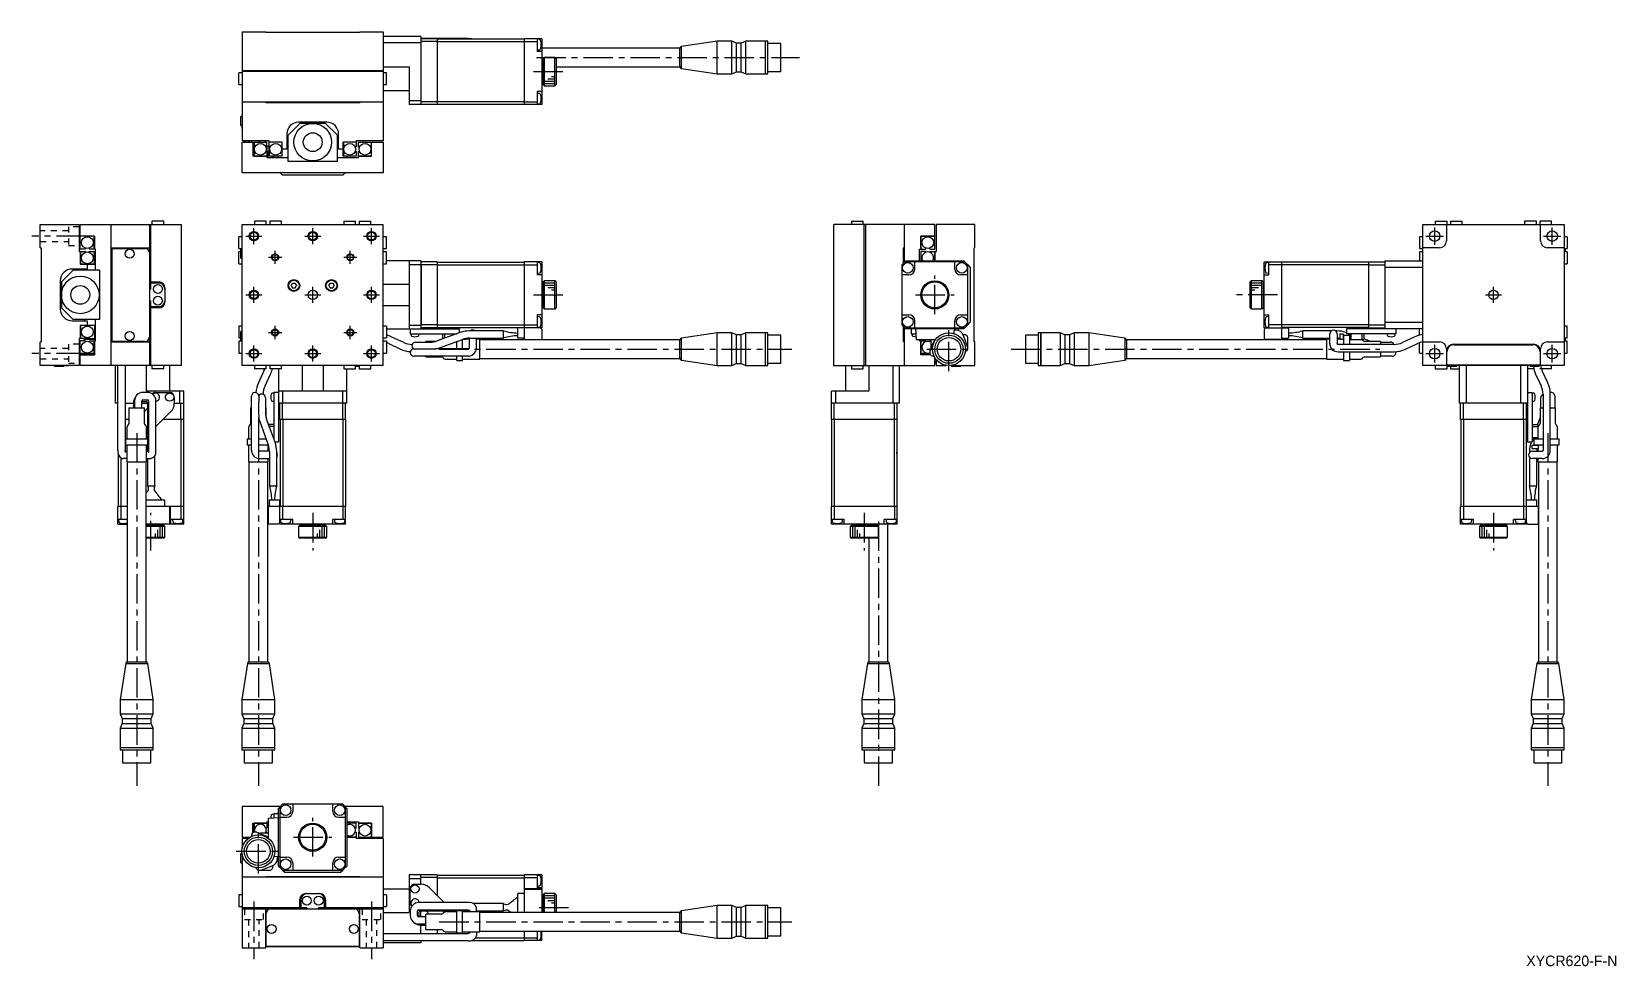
# Model space of a CAD drawing. Extents: x -263 to 411, y 17 to 415.
import ezdxf

# ---------------------------------------------------------------- set-up
doc = ezdxf.new("R2010")
doc.units = 0
doc.header["$LTSCALE"] = 10
doc.linetypes.add('CENTER', pattern=[2, 1.25, -0.25, 0.25, -0.25])
doc.linetypes.add('DOT', pattern=[0.5, 0.25, -0.25])
doc.layers.add('1', color=7, linetype='CONTINUOUS')
doc.styles.get("Standard").update_dxf_attribs({"font": 'FGP教科書体NT-M'})

msp = doc.modelspace()

# ---------------------------------------------------------------- texts
at = {"layer": '1', "color": 7}
msp.add_text('XYCR620-F-N', height=4.5, dxfattribs=at).set_placement((372.796875, 16.993359))

# ---------------------------------------------------------------- linework, layer by layer
at = {"layer": '1', "color": 7, "linetype": 'CONTINUOUS'}
for p, q in [((-173.346612, 414.527766), (-163.346612, 414.527766)), ((-173.346612, 414.527766), (-173.346612, 368.027766)), ((-163.346612, 414.527766), (-163.346612, 414.227766)), ((-123.346612, 414.227766), (-163.346612, 414.227766)), ((-123.346612, 414.527766), (-123.346612, 414.227766)), ((-123.346612, 414.527766), (-113.346612, 414.527766)), ((-113.346612, 414.527766), (-113.346612, 368.027766)), ((-97.346612, 412.527766), (-113.346612, 412.527766)), ((-97.346612, 412.527766), (-97.346612, 383.527766)), ((-77.283534, 411.577767), (-97.346612, 411.577767)), ((-97.346612, 411.427766), (-97.246612, 411.527766)), ((-90.346612, 411.527766), (-97.246612, 411.527766)), ((-90.346612, 411.527766), (-90.346612, 383.527766)), ((-90.346612, 411.427766), (-53.346612, 411.427766)), ((-75.84863, 411.428407), (-77.283534, 411.577767)), ((-45.846612, 411.527766), (-53.346612, 411.527766)), ((-53.346612, 411.527766), (-53.346612, 383.527766)), ((-47.846612, 411.527766), (-47.846612, 406.027766)), ((-46.861332, 411.191565), (-47.846612, 411.277766)), ((-45.846612, 411.527766), (-45.846612, 383.527766)), ((-97.346612, 409.805795), (-113.346612, 409.805795)), ((-90.346612, 410.327766), (-97.346612, 410.327766)), ((-90.346612, 410.286344), (-53.346612, 410.286344)), ((-53.346612, 410.327766), (-47.846612, 410.327766)), ((-47.846612, 406.777766), (-46.861332, 406.863967)), ((-45.846612, 406.027766), (-47.846612, 406.027766)), ((12.781518, 407.527767), (-45.846612, 407.527767)), ((12.781518, 399.527767), (12.781518, 407.527767)), ((28.739175, 410.527766), (13.505192, 408.212092)), ((13.505192, 398.843441), (13.505192, 408.212092)), ((28.739175, 396.527768), (28.739175, 410.527766)), ((34.932174, 410.527766), (28.739175, 410.527766)), ((34.932174, 396.527768), (34.932174, 410.527766)), ((36.932174, 409.677767), (34.932174, 410.527766)), ((36.932174, 397.377767), (36.932174, 409.677767)), ((38.932174, 409.677767), (36.932174, 409.677767)), ((40.932174, 410.527766), (38.932174, 409.677767)), ((38.932174, 397.377767), (38.932174, 409.677767)), ((40.932174, 396.527768), (40.932174, 410.527766)), ((49.189174, 410.527766), (40.932174, 410.527766)), ((49.189174, 396.527768), (49.189174, 410.527766)), ((49.239174, 410.477766), (49.189174, 410.527766)), ((49.239174, 396.527768), (49.239174, 410.527766)), ((50.239176, 410.527766), (49.239174, 410.527766)), ((50.239176, 396.527768), (50.239176, 410.527766)), ((55.739177, 409.527765), (50.239176, 409.527765)), ((55.739177, 397.527769), (55.739177, 409.527765)), ((-173.346612, 398.027766), (-113.346612, 398.027766)), ((-113.346612, 399.527766), (-102.346612, 399.527766)), ((-102.346612, 399.527766), (-102.346612, 383.527766)), ((-45.346612, 400.027766), (-45.846612, 400.027766)), ((-44.846612, 403.527766), (-45.346612, 403.027766)), ((-45.346612, 392.027766), (-45.346612, 403.027766)), ((-40.346612, 403.527766), (-44.846612, 403.527766)), ((-44.846612, 403.527766), (-44.846612, 391.527766)), ((-39.846612, 403.027766), (-40.346612, 403.527766)), ((-40.346612, 391.527766), (-40.346612, 403.527766)), ((-39.846612, 403.027766), (-39.846612, 392.027766)), ((-39.846612, 399.527767), (12.781518, 399.527767)), ((13.505192, 398.843441), (28.739175, 396.527768)), ((-173.346612, 397.027766), (-174.746612, 397.027766)), ((-174.746612, 392.027766), (-174.746612, 397.027766)), ((-174.746612, 392.027766), (-173.346612, 392.027766)), ((-113.346612, 397.527766), (-173.346612, 397.527766)), ((-111.946612, 397.027766), (-113.346612, 397.027766)), ((-113.346612, 392.027766), (-111.946612, 392.027766)), ((-111.946612, 392.027766), (-111.946612, 397.027766)), ((-45.846612, 395.027766), (-45.346612, 395.027766)), ((-45.346612, 392.027766), (-44.846612, 391.527766)), ((-44.846612, 391.527766), (-40.346612, 391.527766)), ((-40.346612, 391.527766), (-39.846612, 392.027766)), ((28.739175, 396.527768), (34.932174, 396.527768)), ((34.932174, 396.527768), (36.932174, 397.377767)), ((36.932174, 397.377767), (38.932174, 397.377767)), ((38.932174, 397.377767), (40.932174, 396.527768)), ((40.932174, 396.527768), (49.189174, 396.527768)), ((49.189174, 396.527768), (49.239174, 396.577768)), ((49.239174, 396.527768), (50.239176, 396.527768)), ((50.239176, 397.527769), (55.739177, 397.527769)), ((-113.346612, 384.527766), (-173.346612, 384.527766)), ((-163.346612, 384.527766), (-163.346612, 384.227766)), ((-123.346612, 384.227766), (-163.346612, 384.227766)), ((-123.346612, 384.527766), (-123.346612, 384.227766)), ((-113.346612, 389.527766), (-102.346612, 389.527766)), ((-102.346612, 385.249737), (-97.346612, 385.249737)), ((-90.346612, 384.727766), (-97.346612, 384.727766)), ((-90.346612, 384.769187), (-53.346612, 384.769187)), ((-53.346612, 384.727766), (-47.846612, 384.727766)), ((-45.846612, 389.027766), (-47.846612, 389.027766)), ((-47.846612, 389.027766), (-47.846612, 383.527766)), ((-46.861332, 388.191565), (-47.846612, 388.277766)), ((-173.846612, 374.627766), (-173.846612, 378.427766)), ((-173.346612, 378.427766), (-173.846612, 378.427766)), ((-97.346612, 383.527766), (-102.346612, 383.527766)), ((-97.346612, 383.627766), (-97.246612, 383.527766)), ((-90.346612, 383.527766), (-97.246612, 383.527766)), ((-90.346612, 383.627766), (-53.346612, 383.627766)), ((-45.846612, 383.527766), (-53.346612, 383.527766)), ((-47.846612, 383.777766), (-46.861332, 383.863967)), ((-173.846612, 374.627766), (-173.346612, 374.627766)), ((-154.346612, 371.027766), (-154.346612, 364.527766)), ((-153.846612, 370.527766), (-148.846612, 375.527766)), ((-137.346612, 376.027766), (-149.346612, 376.027766)), ((-137.846612, 375.527766), (-148.846612, 375.527766)), ((-137.846612, 375.527766), (-132.846612, 370.527766)), ((-132.346612, 364.527766), (-132.346612, 371.027766)), ((-161.846612, 368.027766), (-173.346612, 368.027766)), ((-173.346612, 354.527766), (-173.346612, 367.527766)), ((-173.346612, 367.527766), (-168.846612, 367.527766)), ((-172.346612, 367.527766), (-172.346612, 368.027766)), ((-171.846612, 367.527766), (-171.846612, 368.027766)), ((-169.402179, 368.027766), (-169.402179, 367.527766)), ((-168.846612, 367.527766), (-168.846612, 361.527766)), ((-168.346612, 361.527766), (-168.346612, 367.527766)), ((-168.346612, 367.527766), (-162.846612, 367.527766)), ((-168.296612, 367.527766), (-168.296612, 361.577766)), ((-166.303097, 368.027686), (-166.303209, 367.527537)), ((-163.459894, 367.527766), (-163.459894, 368.027766)), ((-163.186147, 365.190833), (-162.846612, 365.530368)), ((-162.846612, 365.530368), (-162.846612, 367.527766)), ((-162.846612, 365.777767), (-161.846612, 365.777767)), ((-162.346612, 361.027766), (-162.346612, 365.777767)), ((-161.846612, 365.530368), (-161.846612, 368.027766)), ((-156.346612, 367.527766), (-161.846612, 367.527766)), ((-156.396612, 367.477766), (-161.846612, 367.477766)), ((-161.846612, 365.530368), (-161.507077, 365.190833)), ((-161.746612, 365.430368), (-161.746612, 363.625164)), ((-156.396612, 367.477766), (-156.346612, 367.527766)), ((-156.396612, 361.527766), (-156.396612, 367.477766)), ((-156.346612, 361.527766), (-156.346612, 367.527766)), ((-154.346612, 364.527766), (-156.346612, 364.527766)), ((-153.846612, 365.527766), (-154.346612, 366.027766)), ((-153.846612, 359.327766), (-153.846612, 370.527766)), ((-132.846612, 359.327766), (-132.846612, 370.527766)), ((-132.346612, 366.027766), (-132.846612, 365.527766)), ((-130.346612, 364.527766), (-132.346612, 364.527766)), ((-124.846612, 367.527766), (-130.346612, 367.527766)), ((-130.296612, 367.477766), (-130.346612, 367.527766)), ((-130.346612, 361.527766), (-130.346612, 367.527766)), ((-130.296612, 367.477766), (-130.296612, 361.527766)), ((-124.846612, 367.477766), (-130.296612, 367.477766)), ((-125.186147, 365.190833), (-124.846612, 365.530368)), ((-113.346612, 368.027766), (-124.846612, 368.027766)), ((-124.846612, 368.027766), (-124.846612, 365.530368)), ((-123.846612, 365.530368), (-123.846612, 367.527766)), ((-123.846612, 367.527766), (-113.346612, 367.527766)), ((-123.846612, 365.530368), (-123.507077, 365.190833)), ((-118.396612, 361.577766), (-118.396612, 367.527766)), ((-118.346612, 361.527766), (-118.346612, 367.527766)), ((-113.346612, 367.527766), (-113.346612, 354.527766)), ((-162.846612, 361.527766), (-168.846612, 361.527766)), ((-168.296612, 361.577766), (-168.346612, 361.527766)), ((-168.296612, 361.577766), (-162.846612, 361.577766)), ((-163.186147, 363.864699), (-162.846612, 363.525164)), ((-162.846612, 363.525164), (-162.846612, 361.027766)), ((-162.846612, 361.027766), (-153.846612, 361.027766)), ((-161.507077, 363.864699), (-161.846612, 363.525164)), ((-161.846612, 363.525164), (-161.846612, 361.527766)), ((-156.346612, 361.527766), (-161.846612, 361.527766)), ((-159.846612, 361.277766), (-160.529399, 361.21803)), ((-159.846612, 361.527766), (-159.846612, 361.027766)), ((-157.846612, 361.027766), (-157.846612, 361.527766)), ((-132.846612, 359.327766), (-153.846612, 359.327766)), ((-132.846612, 361.027766), (-123.846612, 361.027766)), ((-124.846612, 361.527766), (-130.346612, 361.527766)), ((-128.846612, 361.527766), (-128.846612, 361.027766)), ((-124.846612, 363.525164), (-125.186147, 363.864699)), ((-124.846612, 363.525164), (-124.846612, 361.527766)), ((-123.846612, 363.525164), (-123.507077, 363.864699)), ((-123.846612, 361.027766), (-123.846612, 363.525164)), ((-123.846612, 361.577766), (-118.396612, 361.577766)), ((-118.346612, 361.527766), (-123.846612, 361.527766)), ((-118.396612, 361.577766), (-118.346612, 361.527766)), ((-113.346612, 354.527766), (-173.346612, 354.527766)), ((-130.501379, 353.527766), (-156.191845, 353.527766)), ((-259.204103, 322.559939), (-259.204103, 332.559939)), ((-259.204103, 332.559939), (-242.704103, 332.559939)), ((-242.704103, 332.559939), (-242.704103, 321.059939)), ((-242.204103, 332.559939), (-199.204103, 332.559939)), ((-242.204103, 322.059939), (-242.204103, 332.559939)), ((-229.204103, 332.559939), (-229.204103, 272.559939)), ((-212.704103, 332.559939), (-212.704103, 272.559939)), ((-212.204103, 305.059939), (-212.204103, 332.559939)), ((-211.704103, 333.959939), (-211.704103, 332.559939)), ((-206.704103, 333.959939), (-211.704103, 333.959939)), ((-206.704103, 332.559939), (-206.704103, 333.959939)), ((-199.204103, 272.559939), (-199.204103, 332.559939)), ((-173.346612, 272.559939), (-173.346612, 332.559939)), ((-173.346612, 332.559939), (-113.346612, 332.559939)), ((-168.096612, 333.959939), (-168.096612, 332.559939)), ((-163.096612, 333.959939), (-168.096612, 333.959939)), ((-163.096612, 332.559939), (-163.096612, 333.959939)), ((-156.596612, 333.959939), (-161.596612, 333.959939)), ((-161.596612, 333.959939), (-161.596612, 332.559939)), ((-156.596612, 332.559939), (-156.596612, 333.959939)), ((-130.096612, 333.959939), (-125.096612, 333.959939)), ((-130.096612, 333.959939), (-130.096612, 332.559939)), ((-125.096612, 332.559939), (-125.096612, 333.959939)), ((-123.596612, 333.959939), (-123.596612, 332.559939)), ((-123.596612, 333.959939), (-118.596612, 333.959939)), ((-118.596612, 332.559939), (-118.596612, 333.959939)), ((-113.346612, 272.559939), (-113.346612, 332.559939)), ((78.251836, 272.559939), (78.251836, 332.559939)), ((121.251836, 332.559939), (78.251836, 332.559939)), ((85.751836, 333.959939), (85.751836, 332.559939)), ((85.751836, 333.959939), (90.751836, 333.959939)), ((90.751836, 332.559939), (90.751836, 333.959939)), ((91.251836, 272.559939), (91.251836, 332.559939)), ((91.751836, 332.559939), (91.751836, 272.559939)), ((108.251836, 332.559939), (108.251836, 316.416345)), ((121.251836, 322.059939), (121.251836, 332.559939)), ((138.251836, 332.559939), (121.751836, 332.559939)), ((121.751836, 332.559939), (121.751836, 321.059939)), ((138.251836, 322.559939), (138.251836, 332.559939)), ((328.850283, 332.559939), (388.850283, 332.559939)), ((328.850283, 272.559939), (328.850283, 332.559939)), ((334.100283, 333.959939), (339.100283, 333.959939)), ((334.100283, 333.959939), (334.100283, 332.559939)), ((338.850283, 332.559939), (338.850283, 325.559939)), ((339.100283, 332.559939), (339.100283, 333.959939)), ((340.600283, 333.959939), (345.600283, 333.959939)), ((340.600283, 333.959939), (340.600283, 332.559939)), ((345.600283, 332.559939), (345.600283, 333.959939)), ((377.100283, 333.959939), (372.100283, 333.959939)), ((372.100283, 333.959939), (372.100283, 332.559939)), ((377.100283, 332.559939), (377.100283, 333.959939)), ((383.600283, 333.959939), (378.600283, 333.959939)), ((378.600283, 333.959939), (378.600283, 332.559939)), ((378.850283, 325.559939), (378.850283, 332.559939)), ((383.600283, 332.559939), (383.600283, 333.959939)), ((388.850283, 332.559939), (388.850283, 272.559939)), ((-236.204103, 327.559939), (-242.204103, 327.559939)), ((-236.254103, 327.509939), (-242.204103, 327.509939)), ((-236.254103, 327.509939), (-236.204103, 327.559939)), ((-236.254103, 322.059939), (-236.254103, 327.509939)), ((-236.204103, 327.559939), (-236.204103, 322.059939)), ((-173.346612, 327.309939), (-174.746612, 327.309939)), ((-174.746612, 322.309939), (-174.746612, 327.309939)), ((-111.946612, 327.309939), (-113.346612, 327.309939)), ((-111.946612, 322.309939), (-111.946612, 327.309939)), ((115.251836, 327.559939), (121.251836, 327.559939)), ((115.251836, 322.059939), (115.251836, 327.559939)), ((115.301836, 327.509939), (115.251836, 327.559939)), ((115.301836, 327.509939), (115.301836, 322.059939)), ((121.251836, 327.509939), (115.301836, 327.509939)), ((328.850283, 327.309939), (327.450283, 327.309939)), ((327.450283, 327.309939), (327.450283, 322.309939)), ((390.250283, 327.309939), (388.850283, 327.309939)), ((390.250283, 327.309939), (390.250283, 322.309939)), ((-259.204103, 322.559939), (-258.904103, 322.559939)), ((-258.904103, 322.559939), (-258.904103, 282.559939)), ((-242.704103, 321.059939), (-240.206705, 321.059939)), ((-240.206705, 322.059939), (-242.204103, 322.059939)), ((-242.204103, 321.059939), (-242.204103, 315.559939)), ((-242.154103, 321.059939), (-242.154103, 315.609939)), ((-240.206705, 322.059939), (-239.86717, 322.399474)), ((-239.86717, 320.720404), (-240.206705, 321.059939)), ((-238.201501, 322.059939), (-238.541036, 322.399474)), ((-238.201501, 321.059939), (-238.541036, 320.720404)), ((-235.704103, 322.059939), (-238.201501, 322.059939)), ((-238.201501, 321.059939), (-236.204103, 321.059939)), ((-236.204103, 315.559939), (-236.204103, 321.059939)), ((-236.204103, 317.059939), (-235.704103, 317.059939)), ((-235.704103, 313.059939), (-235.704103, 322.059939)), ((-229.204103, 322.559939), (-212.704103, 322.559939)), ((-228.904103, 282.559939), (-228.904103, 322.559939)), ((-228.704103, 282.759939), (-228.704103, 322.359939)), ((-228.704103, 322.359939), (-214.704103, 322.359939)), ((-227.704103, 322.359939), (-227.704103, 322.559939)), ((-174.746612, 322.309939), (-173.346612, 322.309939)), ((-174.746612, 315.809939), (-174.746612, 320.809939)), ((-173.846612, 320.809939), (-174.746612, 320.809939)), ((-173.846612, 318.159939), (-173.846612, 321.959939)), ((-173.346612, 321.959939), (-173.846612, 321.959939)), ((-173.846612, 318.159939), (-173.346612, 318.159939)), ((-113.346612, 322.309939), (-111.946612, 322.309939)), ((-111.946612, 320.809939), (-113.346612, 320.809939)), ((-111.946612, 315.809939), (-111.946612, 320.809939)), ((-97.346612, 317.059939), (-111.946612, 317.059939)), ((-102.346612, 317.059939), (-102.346612, 288.059939)), ((-97.346612, 317.059939), (-97.346612, 288.059939)), ((108.251836, 322.559939), (107.951836, 322.559939)), ((107.951836, 316.128653), (107.951836, 322.559939)), ((108.973806, 317.059939), (108.451835, 316.559939)), ((108.973806, 317.059939), (133.529865, 317.059939)), ((114.751836, 317.059939), (114.751836, 322.059939)), ((114.751836, 322.059939), (117.249234, 322.059939)), ((117.249234, 321.059939), (115.251836, 321.059939)), ((115.251836, 321.059939), (115.251836, 317.059939)), ((117.249234, 322.059939), (117.588769, 322.399474)), ((117.588769, 320.720404), (117.249234, 321.059939)), ((119.254438, 322.059939), (118.914903, 322.399474)), ((119.254438, 321.059939), (118.914903, 320.720404)), ((119.254438, 322.059939), (121.251836, 322.059939)), ((119.254438, 321.059939), (121.751836, 321.059939)), ((121.201836, 317.059939), (121.201836, 321.059939)), ((121.251836, 321.059939), (121.251836, 317.059939)), ((134.051835, 316.559939), (133.529865, 317.059939)), ((138.251836, 322.559939), (137.951836, 322.559939)), ((137.951836, 282.559939), (137.951836, 322.559939)), ((312.850283, 317.059939), (328.850283, 317.059939)), ((312.850283, 288.059939), (312.850283, 317.059939)), ((327.450283, 322.309939), (328.850283, 322.309939)), ((327.450283, 320.809939), (327.450283, 317.059939)), ((328.850283, 320.809939), (327.450283, 320.809939)), ((335.850283, 322.559939), (328.850283, 322.559939)), ((388.850283, 322.559939), (381.850283, 322.559939)), ((388.850283, 322.309939), (390.250283, 322.309939)), ((389.350283, 321.959939), (388.850283, 321.959939)), ((390.250283, 320.809939), (388.850283, 320.809939)), ((389.350283, 321.959939), (389.350283, 320.809939)), ((390.250283, 320.809939), (390.250283, 315.809939)), ((-250.204103, 308.059939), (-245.204103, 313.059939)), ((-239.204103, 313.559939), (-245.704103, 313.559939)), ((-234.004103, 313.059939), (-245.204103, 313.059939)), ((-242.154103, 315.609939), (-242.204103, 315.559939)), ((-236.204103, 315.559939), (-242.204103, 315.559939)), ((-242.154103, 315.609939), (-236.204103, 315.609939)), ((-240.704102, 313.559939), (-240.204103, 313.059939)), ((-239.204103, 315.559939), (-239.204103, 313.559939)), ((-234.004103, 313.059939), (-234.004103, 292.059939)), ((-174.746612, 315.809939), (-173.346612, 315.809939)), ((-113.346612, 315.809939), (-111.946612, 315.809939)), ((-97.346612, 315.405171), (-102.346612, 315.405171)), ((-90.346612, 316.559939), (-97.346612, 316.559939)), ((-97.346612, 315.459939), (-97.246612, 315.359939)), ((-90.346612, 315.359939), (-97.246612, 315.359939)), ((-97.246612, 315.359939), (-97.246612, 289.759939)), ((-90.346612, 316.559939), (-90.346612, 288.559939)), ((-90.346612, 316.459939), (-53.346612, 316.459939)), ((-90.346612, 315.318517), (-53.346612, 315.318517)), ((-45.846612, 316.559939), (-53.346612, 316.559939)), ((-53.346612, 316.559939), (-53.346612, 283.559939)), ((-53.346612, 315.359939), (-47.846612, 315.359939)), ((-47.846612, 316.559939), (-47.846612, 311.059939)), ((-46.861332, 316.223738), (-47.846612, 316.309939)), ((-47.846612, 311.809939), (-46.861332, 311.89614)), ((-45.846612, 311.059939), (-47.846612, 311.059939)), ((-45.846612, 316.559939), (-45.846612, 288.559939)), ((108.451835, 316.559939), (107.251836, 315.359939)), ((107.251836, 315.405171), (107.251836, 289.714706)), ((110.251836, 311.059939), (107.251836, 311.059939)), ((134.051835, 316.559939), (108.451835, 316.559939)), ((112.751836, 313.559939), (112.751835, 316.559939)), ((129.751836, 313.559939), (129.751835, 316.559939)), ((135.251836, 311.059939), (132.251836, 311.059939)), ((135.251836, 315.359939), (134.051835, 316.559939)), ((135.251836, 315.359939), (136.251836, 314.221843)), ((135.251836, 289.759939), (135.251836, 315.359939)), ((136.251836, 314.221843), (136.251836, 290.898036)), ((261.350283, 288.559939), (261.350283, 316.559939)), ((261.350283, 316.559939), (268.850283, 316.559939)), ((261.350283, 311.059939), (263.350283, 311.059939)), ((263.350283, 316.309939), (262.365003, 316.223738)), ((262.365003, 311.89614), (263.350283, 311.809939)), ((263.350283, 311.059939), (263.350283, 316.559939)), ((268.850283, 315.359939), (263.350283, 315.359939)), ((268.850283, 283.559939), (268.850283, 316.559939)), ((305.850283, 316.459939), (268.850283, 316.459939)), ((305.850283, 315.318518), (268.850283, 315.318518)), ((305.850283, 316.559939), (312.850283, 316.559939)), ((305.850283, 288.559939), (305.850283, 316.559939)), ((305.850283, 315.359939), (312.750283, 315.359939)), ((312.750283, 315.359939), (312.850283, 315.459939)), ((312.750283, 289.759939), (312.750283, 315.359939)), ((328.850283, 314.221843), (312.850283, 314.221843)), ((388.850283, 315.809939), (390.250283, 315.809939)), ((-250.704103, 308.559939), (-250.704103, 296.559939)), ((-250.204103, 308.059939), (-250.204103, 297.059939)), ((-212.204103, 305.059939), (-212.704103, 305.059939)), ((-212.204103, 308.059939), (-208.704103, 308.059939)), ((-208.704103, 307.559939), (-212.204103, 307.559939)), ((-206.204103, 305.559939), (-206.204103, 299.559939)), ((-152.501312, 306.559939), (-151.923962, 307.559939)), ((-152.501312, 306.559939), (-151.923962, 305.559939)), ((-151.923962, 307.559939), (-150.769261, 307.559939)), ((-151.923962, 305.559939), (-150.769261, 305.559939)), ((-150.769261, 307.559939), (-150.191911, 306.559939)), ((-150.769261, 305.559939), (-150.191911, 306.559939)), ((-136.501312, 306.559939), (-135.923962, 307.559939)), ((-136.501312, 306.559939), (-135.923962, 305.559939)), ((-135.923962, 307.559939), (-134.769261, 307.559939)), ((-135.923962, 305.559939), (-134.769261, 305.559939)), ((-134.769261, 307.559939), (-134.191911, 306.559939)), ((-134.769261, 305.559939), (-134.191911, 306.559939)), ((-113.346612, 307.059939), (-102.346612, 307.059939)), ((-45.346612, 305.059939), (-45.846612, 305.059939)), ((-44.846612, 308.559939), (-45.346612, 308.059939)), ((-45.346612, 308.059939), (-45.346612, 297.059939)), ((-44.846612, 308.559939), (-44.846612, 296.559939)), ((-40.346612, 308.559939), (-44.846612, 308.559939)), ((-40.346612, 296.559939), (-40.346612, 308.559939)), ((-39.846612, 308.059939), (-40.346612, 308.559939)), ((-39.846612, 308.059939), (-39.846612, 297.059939)), ((255.850283, 308.559939), (255.350283, 308.059939)), ((255.350283, 297.059939), (255.350283, 308.059939)), ((255.850283, 308.559939), (255.850283, 296.559939)), ((260.350283, 308.559939), (255.850283, 308.559939)), ((260.350283, 296.559939), (260.350283, 308.559939)), ((260.850283, 308.059939), (260.350283, 308.559939)), ((260.850283, 308.059939), (260.850283, 297.059939)), ((261.350283, 305.059939), (260.850283, 305.059939)), ((-245.204103, 292.059939), (-250.204103, 297.059939)), ((-212.704103, 300.059939), (-212.204103, 300.059939)), ((-212.204103, 272.559939), (-212.204103, 300.059939)), ((-212.204103, 297.559939), (-208.704103, 297.559939)), ((-208.704103, 297.059939), (-212.204103, 297.059939)), ((-113.346612, 298.059939), (-102.346612, 298.059939)), ((-45.846612, 300.059939), (-45.346612, 300.059939)), ((-45.346612, 297.059939), (-44.846612, 296.559939)), ((-44.846612, 296.559939), (-40.346612, 296.559939)), ((-40.346612, 296.559939), (-39.846612, 297.059939)), ((255.350283, 297.059939), (255.850283, 296.559939)), ((255.850283, 296.559939), (260.350283, 296.559939)), ((260.350283, 296.559939), (260.850283, 297.059939)), ((260.850283, 300.059939), (261.350283, 300.059939)), ((-245.704103, 291.559939), (-239.204103, 291.559939)), ((-234.004103, 292.059939), (-245.204103, 292.059939)), ((-240.204103, 292.059939), (-240.704103, 291.559939)), ((-239.204103, 291.559939), (-239.204103, 289.559939)), ((-235.704103, 283.059939), (-235.704103, 292.059939)), ((-45.846612, 294.059939), (-47.846612, 294.059939)), ((-47.846612, 294.059939), (-47.846612, 288.559939)), ((-46.861332, 293.223738), (-47.846612, 293.309939)), ((107.251836, 294.059939), (110.251836, 294.059939)), ((112.751836, 288.559939), (112.751836, 291.559939)), ((129.751836, 288.559939), (129.751836, 291.559939)), ((132.251836, 294.059939), (135.251836, 294.059939)), ((135.251836, 289.759939), (136.251836, 290.898036)), ((261.350283, 294.059939), (263.350283, 294.059939)), ((263.350283, 293.309939), (262.365003, 293.223738)), ((263.350283, 288.559939), (263.350283, 294.059939)), ((312.850283, 290.898036), (328.850283, 290.898036)), ((-242.704103, 284.059939), (-242.704103, 272.559939)), ((-240.206705, 284.059939), (-242.704103, 284.059939)), ((-242.154103, 289.509939), (-242.204103, 289.559939)), ((-242.204103, 289.559939), (-242.204103, 284.059939)), ((-236.204103, 289.559939), (-242.204103, 289.559939)), ((-242.154103, 289.509939), (-242.154103, 284.059939)), ((-236.204103, 289.509939), (-242.154103, 289.509939)), ((-240.454104, 283.059939), (-240.454104, 284.059939)), ((-235.704103, 283.559939), (-240.454104, 283.559939)), ((-240.206705, 284.059939), (-239.86717, 284.399474)), ((-240.106705, 284.159939), (-238.301501, 284.159939)), ((-238.541036, 284.399474), (-238.201501, 284.059939)), ((-238.201501, 284.059939), (-236.204103, 284.059939)), ((-236.204103, 289.559939), (-236.204103, 284.059939)), ((-235.704103, 288.059939), (-236.204103, 288.059939)), ((-236.204103, 286.059939), (-235.704103, 286.059939)), ((-235.954103, 286.059939), (-235.894367, 285.377152)), ((-174.746612, 289.309939), (-174.746612, 284.309939)), ((-173.346612, 289.309939), (-174.746612, 289.309939)), ((-174.746612, 284.309939), (-173.846612, 284.309939)), ((-173.846612, 283.159939), (-173.846612, 286.959939)), ((-173.346612, 286.959939), (-173.846612, 286.959939)), ((-173.846612, 283.159939), (-173.346612, 283.159939)), ((-111.946612, 289.309939), (-113.346612, 289.309939)), ((-113.346612, 284.309939), (-111.946612, 284.309939)), ((-111.946612, 289.309939), (-111.946612, 284.309939)), ((-111.946612, 288.059939), (-80.846612, 288.059939)), ((-104.637711, 282.275456), (-109.682317, 284.627794)), ((-102.346612, 289.714706), (-97.346612, 289.714706)), ((-101.846612, 288.059939), (-101.846612, 286.059939)), ((-101.846612, 286.059939), (-81.948204, 286.059939)), ((-101.596612, 286.059939), (-101.536876, 285.377151)), ((-98.156348, 285.377151), (-98.096612, 286.059939)), ((-97.246612, 289.759939), (-97.346612, 289.659939)), ((-90.346612, 288.559939), (-97.346612, 288.559939)), ((-90.346612, 289.759939), (-97.246612, 289.759939)), ((-80.633675, 286.538389), (-90.475508, 282.956254)), ((-90.346612, 289.80136), (-53.346612, 289.80136)), ((-90.346612, 288.659939), (-53.346612, 288.659939)), ((-89.415246, 280.043207), (-79.573412, 283.625342)), ((-88.146612, 286.059939), (-88.146612, 283.803903)), ((-87.329367, 286.059939), (-87.329367, 284.101356)), ((-82.661933, 286.059939), (-82.661933, 285.800163)), ((-82.246612, 286.059939), (-82.246612, 285.951328)), ((-80.846612, 286.460886), (-80.846612, 288.059939)), ((-79.596612, 279.604371), (-79.596612, 283.616898)), ((-77.946612, 283.559939), (-79.596612, 283.559939)), ((-79.446612, 283.629939), (-79.560749, 283.629939)), ((-79.446612, 283.670353), (-79.446612, 283.559939)), ((-77.946612, 284.039976), (-77.946612, 283.559939)), ((-76.833534, 283.659939), (-77.946612, 283.659939)), ((-76.833534, 284.133604), (-76.833534, 279.933756)), ((-62.146612, 287.234939), (-76.683342, 287.234939)), ((-76.683342, 284.134939), (-62.146612, 284.134939)), ((-73.733534, 279.933756), (-73.733534, 284.134939)), ((-72.260825, 283.659939), (-73.733534, 283.659939)), ((-72.260825, 275.259939), (-72.260825, 283.659939)), ((12.781518, 283.459939), (-72.260825, 283.459939)), ((-62.146612, 284.134939), (-62.146612, 287.259939)), ((-56.146612, 284.159939), (-56.146612, 288.559939)), ((-45.846612, 288.559939), (-56.146612, 288.559939)), ((-53.346612, 284.159939), (-56.146612, 284.159939)), ((-53.346612, 289.759939), (-47.846612, 289.759939)), ((-53.346612, 283.559939), (-45.846612, 283.559939)), ((-47.846612, 288.809939), (-46.861332, 288.89614)), ((-46.146612, 288.059939), (-46.146612, 288.559939)), ((-45.846612, 288.059939), (-46.146612, 288.059939)), ((-45.846612, 288.059939), (-45.846612, 283.559939)), ((12.781518, 275.459939), (12.781518, 283.459939)), ((28.739175, 286.459938), (13.505192, 284.144265)), ((13.505192, 274.775614), (13.505192, 284.144265)), ((34.932174, 286.459938), (28.739175, 286.459938)), ((28.739175, 272.45994), (28.739175, 286.459938)), ((36.932174, 285.609939), (34.932174, 286.459938)), ((34.932174, 272.45994), (34.932174, 286.459938)), ((38.932174, 285.609939), (36.932174, 285.609939)), ((36.932174, 273.309939), (36.932174, 285.609939)), ((40.932174, 286.459938), (38.932174, 285.609939)), ((38.932174, 273.309939), (38.932174, 285.609939)), ((49.189174, 286.459938), (40.932174, 286.459938)), ((40.932174, 272.45994), (40.932174, 286.459938)), ((49.239174, 286.409938), (49.189174, 286.459938)), ((49.189174, 272.45994), (49.189174, 286.459938)), ((50.239176, 286.459938), (49.239174, 286.459938)), ((49.239174, 272.45994), (49.239174, 286.459938)), ((50.239176, 272.45994), (50.239176, 286.459938)), ((55.739177, 285.459937), (50.239176, 285.459937)), ((55.739177, 273.459941), (55.739177, 285.459937)), ((107.251836, 289.759939), (108.451836, 288.559939)), ((107.951836, 282.559939), (107.951836, 288.991225)), ((108.251836, 288.703533), (108.251836, 272.559939)), ((108.451836, 288.559939), (108.973807, 288.059939)), ((108.451836, 288.559939), (134.051836, 288.559939)), ((133.529865, 288.059939), (108.973807, 288.059939)), ((111.251836, 288.059939), (111.251836, 286.059939)), ((111.251836, 286.059939), (113.176653, 286.059939)), ((111.501836, 286.059939), (111.561572, 285.377151)), ((113.001837, 288.559939), (113.35147, 283.559939)), ((113.35147, 283.559939), (121.578214, 283.559939)), ((114.751836, 283.059939), (114.751836, 283.559939)), ((119.501837, 283.559939), (119.501837, 280.896657)), ((129.501836, 288.559939), (129.332861, 286.143451)), ((130.12829, 287.591759), (129.480469, 287.591759)), ((131.251836, 287.409272), (131.251836, 288.059939)), ((135.20836, 280.463888), (133.4642, 285.25593)), ((133.529865, 288.059939), (134.051836, 288.559939)), ((134.051836, 288.559939), (135.251836, 289.759939)), ((135.301836, 279.933757), (135.301836, 284.085568)), ((165.264495, 285.459937), (159.764494, 285.459937)), ((159.764494, 285.459937), (159.764494, 273.459941)), ((166.264497, 286.459938), (165.264495, 286.459938)), ((165.264495, 286.459938), (165.264495, 272.45994)), ((166.264497, 286.459938), (166.264497, 272.45994)), ((166.314497, 286.459938), (166.264497, 286.409938)), ((166.314497, 286.459938), (166.314497, 272.45994)), ((174.571497, 286.459938), (166.314497, 286.459938)), ((174.571497, 286.459938), (174.571497, 272.45994)), ((176.571497, 285.609939), (174.571497, 286.459938)), ((176.571497, 285.609939), (176.571497, 273.309939)), ((178.571497, 285.609939), (176.571497, 285.609939)), ((180.571497, 286.459938), (178.571497, 285.609939)), ((178.571497, 285.609939), (178.571497, 273.309939)), ((180.571497, 286.459938), (180.571497, 272.45994)), ((186.764496, 286.459938), (180.571497, 286.459938)), ((186.764496, 286.459938), (186.764496, 272.45994)), ((201.998479, 284.144265), (186.764496, 286.459938)), ((201.998479, 284.144265), (201.998479, 274.775614)), ((202.722153, 283.459939), (202.722153, 275.459939)), ((287.764496, 283.459939), (202.722153, 283.459939)), ((261.350283, 288.559939), (271.650283, 288.559939)), ((261.350283, 288.059939), (261.650283, 288.059939)), ((261.350283, 288.059939), (261.350283, 283.559939)), ((268.850283, 283.559939), (261.350283, 283.559939)), ((261.650283, 288.059939), (261.650283, 288.559939)), ((262.365003, 288.89614), (263.350283, 288.809939)), ((268.850283, 289.759939), (263.350283, 289.759939)), ((305.850283, 289.801361), (268.850283, 289.801361)), ((305.850283, 288.659939), (268.850283, 288.659939)), ((268.850283, 284.159939), (271.650283, 284.159939)), ((271.650283, 288.559939), (271.650283, 284.159939)), ((277.650283, 287.259939), (277.650283, 284.134939)), ((289.797851, 287.234939), (277.650283, 287.234939)), ((277.650283, 284.134939), (289.237205, 284.134939)), ((289.237205, 283.659939), (287.764496, 283.659939)), ((287.764496, 283.659939), (287.764496, 275.259939)), ((289.237205, 281.813142), (289.237205, 286.041759)), ((292.187013, 287.234939), (291.776559, 287.234939)), ((292.337205, 286.041759), (292.337205, 281.813142)), ((293.450283, 283.659939), (292.337205, 283.659939)), ((293.450283, 286.059939), (293.450283, 283.559939)), ((293.450283, 286.059939), (294.950283, 286.059939)), ((295.100283, 283.559939), (293.450283, 283.559939)), ((294.950283, 286.059939), (294.950283, 283.559939)), ((294.950283, 284.829939), (295.100283, 284.829939)), ((295.100283, 283.629939), (294.950283, 283.629939)), ((297.295158, 285.329939), (295.100283, 285.329939)), ((295.100283, 285.329939), (295.100283, 281.483757)), ((296.350283, 286.460886), (296.137346, 286.538389)), ((296.350283, 288.059939), (296.350283, 286.059939)), ((328.850283, 288.059939), (296.350283, 288.059939)), ((317.350283, 286.059939), (296.350283, 286.059939)), ((297.050283, 286.059939), (297.050283, 285.329939)), ((297.600283, 285.214664), (297.295158, 285.329939)), ((297.600283, 285.214664), (297.600283, 281.483757)), ((297.750283, 283.629939), (297.600283, 283.629939)), ((297.600283, 283.559939), (303.650283, 283.559939)), ((297.750283, 286.059939), (297.750283, 283.559939)), ((298.165604, 286.059939), (298.165604, 283.559939)), ((302.833038, 286.059939), (302.833038, 283.559939)), ((303.471603, 283.052832), (303.15739, 283.367046)), ((303.650283, 286.059939), (303.650283, 283.559939)), ((305.979179, 282.956254), (303.650283, 283.803903)), ((305.850283, 289.759939), (312.750283, 289.759939)), ((305.850283, 288.559939), (312.850283, 288.559939)), ((312.850283, 289.659939), (312.750283, 289.759939)), ((313.600283, 286.059939), (313.660019, 285.377152)), ((317.040547, 285.377152), (317.100283, 286.059939)), ((317.350283, 288.059939), (317.350283, 286.059939)), ((325.185989, 284.627794), (320.141383, 282.275456)), ((327.450283, 285.409566), (327.450283, 288.059939)), ((390.250283, 289.309939), (388.850283, 289.309939)), ((388.850283, 284.309939), (390.250283, 284.309939)), ((388.850283, 283.159939), (389.350283, 283.159939)), ((389.350283, 284.309939), (389.350283, 283.159939)), ((390.250283, 284.309939), (390.250283, 289.309939)), ((-259.204103, 282.559939), (-258.904103, 282.559939)), ((-259.204103, 272.559939), (-259.204103, 282.559939)), ((-242.204103, 282.446657), (-242.704103, 282.446657)), ((-242.704103, 276.504371), (-242.204103, 276.504371)), ((-242.703991, 279.603454), (-242.203964, 279.603342)), ((-240.206705, 283.059939), (-242.204103, 283.059939)), ((-242.204103, 277.559939), (-242.204103, 283.059939)), ((-242.204103, 277.609939), (-236.254103, 277.609939)), ((-236.204103, 277.559939), (-242.204103, 277.559939)), ((-242.204103, 277.059939), (-236.204103, 277.059939)), ((-242.204103, 272.559939), (-242.204103, 277.059939)), ((-239.86717, 282.720404), (-240.206705, 283.059939)), ((-238.541036, 282.720404), (-238.201501, 283.059939)), ((-238.201501, 283.059939), (-235.704103, 283.059939)), ((-236.254103, 277.609939), (-236.254103, 283.059939)), ((-236.254103, 277.609939), (-236.204103, 277.559939)), ((-236.204103, 283.059939), (-236.204103, 277.059939)), ((-229.204103, 282.559939), (-212.704103, 282.559939)), ((-214.704103, 282.759939), (-228.704103, 282.759939)), ((-227.704103, 282.559939), (-227.704103, 282.759939)), ((-173.346612, 282.809939), (-174.746612, 282.809939)), ((-174.746612, 282.809939), (-174.746612, 277.809939)), ((-174.746612, 277.809939), (-173.346612, 277.809939)), ((-111.946612, 282.809939), (-113.346612, 282.809939)), ((-113.346612, 277.809939), (-111.946612, 277.809939)), ((-111.946612, 282.809939), (-111.946612, 277.809939)), ((-110.992434, 281.81824), (-105.947828, 279.465902)), ((-101.036817, 281.483757), (-101.066587, 281.483757)), ((-100.445256, 279.595911), (-100.416742, 279.598637)), ((-100.416742, 279.598637), (-98.283534, 279.575691)), ((-77.283534, 276.504371), (-100.283534, 276.504371)), ((-99.602308, 282.446657), (-93.365578, 282.446657)), ((-98.283534, 279.575691), (-97.602308, 279.562354)), ((-97.602308, 279.562354), (-93.365578, 279.562354)), ((-91.086034, 282.759939), (-95.260825, 282.759939)), ((-95.260825, 282.446657), (-95.260825, 282.759939)), ((-95.260825, 276.159939), (-95.260825, 276.504371)), ((-93.365578, 279.562354), (-91.248547, 279.604371)), ((-77.283534, 279.604371), (-91.248668, 279.604371)), ((-82.096612, 279.604371), (-82.096612, 282.706972)), ((-82.096612, 274.659939), (-82.096612, 276.504371)), ((-79.596612, 274.659939), (-79.596612, 276.504371)), ((-77.278337, 279.604395), (-77.283534, 279.604371)), ((-77.262034, 279.604771), (-77.278337, 279.604395)), ((-77.244803, 279.60567), (-77.262034, 279.604771)), ((-77.227583, 279.607087), (-77.244803, 279.60567)), ((-77.210389, 279.609024), (-77.227583, 279.607087)), ((-77.193235, 279.611486), (-77.210389, 279.609024)), ((-77.176136, 279.614474), (-77.193235, 279.611486)), ((-77.159105, 279.617995), (-77.176136, 279.614474)), ((-77.142159, 279.622054), (-77.159105, 279.617995)), ((-77.125311, 279.626656), (-77.142159, 279.622054)), ((-77.108577, 279.631808), (-77.125311, 279.626656)), ((-77.091973, 279.637518), (-77.108577, 279.631808)), ((-77.075515, 279.643796), (-77.091973, 279.637518)), ((-77.059221, 279.650652), (-77.075515, 279.643796)), ((-77.043107, 279.6581), (-77.059221, 279.650652)), ((-77.027193, 279.666154), (-77.043107, 279.6581)), ((-77.011498, 279.674832), (-77.027193, 279.666154)), ((-76.996043, 279.684156), (-77.011498, 279.674832)), ((-76.980848, 279.694153), (-76.996043, 279.684156)), ((-76.965939, 279.704855), (-76.980848, 279.694153)), ((-76.95134, 279.716305), (-76.965939, 279.704855)), ((-76.937078, 279.728555), (-76.95134, 279.716305)), ((-76.923229, 279.741632), (-76.937078, 279.728555)), ((-76.911213, 279.754103), (-76.923229, 279.741632)), ((-76.899648, 279.767304), (-76.911213, 279.754103)), ((-76.888579, 279.781304), (-76.899648, 279.767304)), ((-76.878058, 279.796204), (-76.888579, 279.781304)), ((-76.86815, 279.812146), (-76.878058, 279.796204)), ((-76.858944, 279.829342), (-76.86815, 279.812146)), ((-76.850572, 279.84812), (-76.858944, 279.829342)), ((-76.843251, 279.869014), (-76.850572, 279.84812)), ((-76.837388, 279.892958), (-76.843251, 279.869014)), ((-76.833869, 279.921714), (-76.837388, 279.892958)), ((-76.833534, 279.933756), (-76.833869, 279.921714)), ((108.251836, 282.559939), (107.951836, 282.559939)), ((114.751836, 283.059939), (117.249234, 283.059939)), ((115.251836, 277.059939), (115.251836, 283.059939)), ((115.301836, 277.609939), (115.251836, 277.559939)), ((119.152508, 277.559939), (115.251836, 277.559939)), ((119.432583, 277.059939), (115.251836, 277.059939)), ((115.301836, 283.059939), (115.301836, 277.609939)), ((115.301836, 277.609939), (119.136617, 277.609939)), ((117.588769, 282.720404), (117.249234, 283.059939)), ((118.914903, 282.720404), (119.254438, 283.059939)), ((120.036559, 280.979061), (119.165009, 278.584503)), ((119.254438, 283.059939), (119.501837, 283.059939)), ((120.906397, 276.504371), (120.621534, 276.504371)), ((138.251836, 282.559939), (137.951836, 282.559939)), ((138.251836, 272.559939), (138.251836, 282.559939)), ((292.338614, 281.788474), (292.337205, 281.813142)), ((292.342744, 281.764242), (292.338614, 281.788474)), ((292.348629, 281.74296), (292.342744, 281.764242)), ((292.355789, 281.723729), (292.348629, 281.74296)), ((292.363968, 281.706015), (292.355789, 281.723729)), ((292.373011, 281.689497), (292.363968, 281.706015)), ((292.382812, 281.673971), (292.373011, 281.689497)), ((292.393291, 281.659307), (292.382812, 281.673971)), ((292.404386, 281.645416), (292.393291, 281.659307)), ((292.416043, 281.632235), (292.404386, 281.645416)), ((292.428216, 281.619719), (292.416043, 281.632235)), ((292.440865, 281.607836), (292.428216, 281.619719)), ((292.453954, 281.596559), (292.440865, 281.607836)), ((292.467451, 281.58587), (292.453954, 281.596559)), ((292.481325, 281.575753), (292.467451, 281.58587)), ((292.49555, 281.566196), (292.481325, 281.575753)), ((292.510098, 281.557188), (292.49555, 281.566196)), ((292.524948, 281.548722), (292.510098, 281.557188)), ((292.540076, 281.54079), (292.524948, 281.548722)), ((292.555462, 281.533387), (292.540076, 281.54079)), ((292.571086, 281.526508), (292.555462, 281.533387)), ((292.586929, 281.520149), (292.571086, 281.526508)), ((292.602972, 281.514308), (292.586929, 281.520149)), ((292.619199, 281.508981), (292.602972, 281.514308)), ((292.635593, 281.504167), (292.619199, 281.508981)), ((292.652137, 281.499863), (292.635593, 281.504167)), ((292.668817, 281.496069), (292.652137, 281.499863)), ((292.685615, 281.492784), (292.668817, 281.496069)), ((292.702519, 281.490007), (292.685615, 281.492784)), ((292.719512, 281.487739), (292.702519, 281.490007)), ((292.73658, 281.485979), (292.719512, 281.487739)), ((292.75371, 281.484728), (292.73658, 281.485979)), ((292.770886, 281.483987), (292.75371, 281.484728)), ((292.787205, 281.483757), (292.770886, 281.483987)), ((316.570258, 281.483757), (292.787205, 281.483757)), ((292.787205, 278.383757), (316.570258, 278.383757)), ((295.100283, 278.383757), (295.100283, 274.659939)), ((297.600283, 278.383757), (297.600283, 274.659939)), ((310.764496, 282.759939), (304.17871, 282.759939)), ((310.764496, 282.759939), (310.764496, 281.483757)), ((310.764496, 282.446657), (315.10598, 282.446657)), ((310.764496, 278.383757), (310.764496, 276.159939)), ((315.787205, 276.504371), (310.764496, 276.504371)), ((321.451499, 279.465902), (326.496105, 281.81824)), ((327.450283, 277.809939), (327.450283, 282.194495)), ((327.450283, 277.809939), (328.850283, 277.809939)), ((328.850283, 282.559939), (335.850283, 282.559939)), ((338.850283, 279.559939), (338.850283, 272.559939)), ((339.050283, 272.659939), (339.050283, 278.359939)), ((341.850283, 281.559939), (375.850283, 281.559939)), ((342.050283, 281.359939), (375.650283, 281.359939)), ((378.650283, 278.359939), (378.650283, 272.659939)), ((378.850283, 272.559939), (378.850283, 279.559939)), ((381.850283, 282.559939), (388.850283, 282.559939)), ((390.250283, 282.809939), (388.850283, 282.809939)), ((388.850283, 277.809939), (390.250283, 277.809939)), ((390.250283, 277.809939), (390.250283, 282.809939)), ((-242.704103, 272.559939), (-259.204103, 272.559939)), ((-253.104103, 272.559939), (-253.104103, 272.059939)), ((-249.304103, 272.059939), (-253.104103, 272.059939)), ((-249.304103, 272.059939), (-249.304103, 272.559939)), ((-242.204103, 274.059939), (-242.704103, 274.059939)), ((-242.204103, 273.559939), (-242.704103, 273.559939)), ((-199.204103, 272.559939), (-242.204103, 272.559939)), ((-227.204103, 256.559939), (-227.204103, 272.559939)), ((-226.254103, 236.496861), (-226.254103, 272.559552)), ((-223.154103, 272.559552), (-223.154103, 236.496861)), ((-214.204103, 272.559939), (-214.204103, 261.559939)), ((-211.704103, 272.559939), (-211.704103, 271.159939)), ((-206.704103, 271.159939), (-211.704103, 271.159939)), ((-206.704103, 271.159939), (-206.704103, 272.559939)), ((-204.204103, 272.559939), (-204.204103, 261.559939)), ((-113.346612, 272.559939), (-173.346612, 272.559939)), ((-168.096612, 272.559939), (-168.096612, 271.159939)), ((-163.096612, 271.159939), (-168.096612, 271.159939)), ((-164.088311, 270.205761), (-166.440649, 265.161155)), ((-163.096612, 271.159939), (-163.096612, 272.559939)), ((-161.596612, 272.559939), (-161.596612, 271.159939)), ((-156.596612, 271.159939), (-161.596612, 271.159939)), ((-157.846612, 271.159939), (-157.846612, 240.059939)), ((-156.596612, 271.159939), (-156.596612, 272.559939)), ((-147.846612, 272.559939), (-147.846612, 261.559939)), ((-138.846612, 272.559939), (-138.846612, 261.559939)), ((-130.096612, 272.559939), (-130.096612, 271.159939)), ((-130.096612, 271.159939), (-125.096612, 271.159939)), ((-128.846611, 256.559939), (-128.846611, 271.159939)), ((-125.096612, 271.159939), (-125.096612, 272.559939)), ((-123.946612, 272.059939), (-125.096612, 272.059939)), ((-123.946612, 272.059939), (-123.946612, 272.559939)), ((-123.596612, 272.559939), (-123.596612, 271.159939)), ((-123.596612, 271.159939), (-118.596612, 271.159939)), ((-118.596612, 271.159939), (-118.596612, 272.559939)), ((-95.260825, 276.159939), (-88.675039, 276.159939)), ((-87.967932, 275.867046), (-87.653718, 275.552832)), ((-86.946612, 275.259939), (-82.096612, 275.259939)), ((-82.096612, 274.659939), (-79.596612, 274.659939)), ((-79.596612, 275.259939), (-72.260825, 275.259939)), ((-72.260825, 275.459939), (12.781518, 275.459939)), ((13.505192, 274.775614), (28.739175, 272.45994)), ((28.739175, 272.45994), (34.932174, 272.45994)), ((34.932174, 272.45994), (36.932174, 273.309939)), ((36.932174, 273.309939), (38.932174, 273.309939)), ((38.932174, 273.309939), (40.932174, 272.45994)), ((40.932174, 272.45994), (49.189174, 272.45994)), ((49.189174, 272.45994), (49.239174, 272.50994)), ((49.239174, 272.45994), (50.239176, 272.45994)), ((50.239176, 273.459941), (55.739177, 273.459941)), ((78.251836, 272.559939), (121.251836, 272.559939)), ((83.251836, 272.559939), (83.251836, 261.559939)), ((85.751836, 272.559939), (85.751836, 271.159939)), ((85.751836, 271.159939), (90.751836, 271.159939)), ((90.751836, 271.159939), (90.751836, 272.559939)), ((93.251835, 272.559939), (93.251835, 261.559939)), ((103.529865, 256.559939), (103.529865, 272.559939)), ((106.251836, 256.559939), (106.251836, 272.559939)), ((121.251836, 272.559939), (121.251836, 275.854391)), ((121.751836, 274.059939), (121.251836, 274.059939)), ((121.751836, 273.559939), (121.251836, 273.559939)), ((121.751836, 275.129815), (121.751836, 272.559939)), ((121.751836, 272.559939), (126.072861, 272.559939)), ((128.351836, 272.546909), (128.351836, 272.059939)), ((132.151836, 272.059939), (128.351836, 272.059939)), ((128.430812, 272.559939), (138.251836, 272.559939)), ((132.151836, 272.059939), (132.151836, 272.559939)), ((159.764494, 273.459941), (165.264495, 273.459941)), ((165.264495, 272.45994), (166.264497, 272.45994)), ((166.264497, 272.50994), (166.314497, 272.45994)), ((166.314497, 272.45994), (174.571497, 272.45994)), ((174.571497, 272.45994), (176.571497, 273.309939)), ((176.571497, 273.309939), (178.571497, 273.309939)), ((178.571497, 273.309939), (180.571497, 272.45994)), ((180.571497, 272.45994), (186.764496, 272.45994)), ((186.764496, 272.45994), (201.998479, 274.775614)), ((202.722153, 275.459939), (287.764496, 275.459939)), ((287.764496, 275.259939), (295.100283, 275.259939)), ((295.100283, 274.659939), (297.600283, 274.659939)), ((297.600283, 275.259939), (302.450283, 275.259939)), ((303.15739, 275.552832), (303.471603, 275.867046)), ((304.17871, 276.159939), (310.764496, 276.159939)), ((339.450283, 272.559939), (328.850283, 272.559939)), ((334.100283, 272.559939), (334.100283, 271.159939)), ((334.100283, 271.159939), (339.100283, 271.159939)), ((338.850283, 273.159939), (339.050283, 273.159939)), ((378.650283, 272.659939), (339.050283, 272.659939)), ((339.100283, 271.159939), (339.100283, 272.559939)), ((339.450283, 272.659939), (339.450283, 272.059939)), ((343.250283, 272.059939), (339.450283, 272.059939)), ((340.600283, 272.059939), (340.600283, 271.159939)), ((340.600283, 271.159939), (344.350283, 271.159939)), ((343.250283, 272.059939), (343.250283, 272.659939)), ((374.450283, 272.559939), (343.250283, 272.559939)), ((344.350283, 256.559939), (344.350283, 272.559939)), ((347.188379, 272.559939), (347.188379, 256.559939)), ((353.350283, 272.559939), (353.350283, 272.659939)), ((364.350283, 272.559939), (364.350283, 272.659939)), ((370.512186, 256.559939), (370.512186, 272.559939)), ((373.350283, 272.559939), (373.350283, 240.059939)), ((376.000656, 271.159939), (373.350283, 271.159939)), ((374.450283, 272.659939), (374.450283, 272.059939)), ((378.250283, 272.059939), (374.450283, 272.059939)), ((378.250283, 272.059939), (378.250283, 272.659939)), ((388.850283, 272.559939), (378.250283, 272.559939)), ((383.600283, 271.159939), (378.600283, 271.159939)), ((378.650283, 273.159939), (378.850283, 273.159939)), ((381.94432, 265.161155), (379.591982, 270.205761)), ((383.600283, 271.159939), (383.600283, 272.559939)), ((-163.631095, 263.851039), (-161.278756, 268.895645)), ((376.782428, 268.895645), (379.134766, 263.851039)), ((-226.254103, 256.559939), (-227.204103, 256.559939)), ((-223.154103, 256.559939), (-219.554104, 256.559939)), ((-219.554104, 256.815636), (-219.554104, 254.474153)), ((-219.123801, 257.496861), (-219.123801, 254.474153)), ((-216.023801, 254.474153), (-216.023801, 257.496861)), ((-216.023801, 256.559939), (-213.554104, 256.559939)), ((-216.004104, 257.265636), (-214.004104, 257.265636)), ((-213.573801, 261.046861), (-215.573801, 261.046861)), ((-215.573801, 257.946861), (-213.573801, 257.946861)), ((-198.204103, 261.559939), (-214.204103, 261.559939)), ((-213.554104, 256.815636), (-213.554104, 241.309939)), ((-213.123801, 257.496861), (-213.123801, 236.496861)), ((-210.204103, 261.059939), (-204.204103, 261.059939)), ((-210.023801, 236.496861), (-210.023801, 257.496861)), ((-202.204103, 259.059939), (-202.204103, 256.474153)), ((-202.204103, 256.559939), (-198.204103, 256.559939)), ((-199.926074, 256.559939), (-199.926074, 261.559939)), ((-199.404103, 249.559939), (-199.404103, 256.559939)), ((-198.304103, 256.559939), (-198.204102, 256.459939)), ((-198.204102, 256.559939), (-198.204102, 261.559939)), ((-198.204102, 249.559939), (-198.204102, 256.459939)), ((-169.402179, 236.496861), (-169.402179, 259.496861)), ((-166.33086, 257.496861), (-166.344197, 256.815636)), ((-166.344197, 256.815636), (-166.344197, 252.578906)), ((-166.307914, 259.630069), (-166.33086, 257.496861)), ((-166.310639, 259.658583), (-166.307914, 259.630069)), ((-164.422794, 260.250144), (-164.422794, 260.279915)), ((-163.459894, 258.815636), (-163.459894, 252.578906)), ((-159.846612, 260.809939), (-160.529399, 260.750203)), ((-160.529399, 257.369675), (-159.846612, 257.309939)), ((-159.846612, 261.059939), (-159.846612, 241.161532)), ((-157.846612, 261.059939), (-159.846612, 261.059939)), ((-128.846612, 261.559939), (-157.846612, 261.559939)), ((-128.846612, 256.559939), (-157.846612, 256.559939)), ((-157.346612, 249.559939), (-157.346612, 256.559939)), ((-156.146612, 256.459939), (-156.246612, 256.559939)), ((-156.191845, 261.559939), (-156.191845, 256.559939)), ((-130.546612, 256.459939), (-156.146612, 256.459939)), ((-156.146612, 249.559939), (-156.146612, 256.459939)), ((-130.446612, 256.559939), (-130.546612, 256.459939)), ((-130.546612, 249.559939), (-130.546612, 256.459939)), ((-130.501379, 256.559939), (-130.501379, 261.559939)), ((-129.346611, 249.559939), (-129.346611, 256.559939)), ((77.251836, 256.559939), (77.251835, 261.559939)), ((93.251835, 261.559939), (77.251835, 261.559939)), ((77.351835, 256.559939), (77.251836, 256.459939)), ((106.251836, 256.559939), (77.251836, 256.559939)), ((77.251836, 249.559939), (77.251836, 256.459939)), ((78.451835, 249.559939), (78.451835, 256.559939)), ((78.973806, 261.559939), (78.973806, 256.559939)), ((104.051835, 249.559939), (104.051835, 256.559939)), ((105.151836, 256.559939), (105.251836, 256.459939)), ((105.251836, 249.559939), (105.251836, 256.459939)), ((105.301836, 236.496861), (105.301836, 256.559939)), ((373.350283, 256.559939), (344.350283, 256.559939)), ((344.850283, 249.559939), (344.850283, 256.559939)), ((346.050283, 256.459939), (345.950283, 256.559939)), ((346.050283, 249.559939), (346.050283, 256.459939)), ((371.650283, 256.459939), (346.050283, 256.459939)), ((371.750283, 256.559939), (371.650283, 256.459939)), ((371.650283, 249.559939), (371.650283, 256.459939)), ((372.850283, 249.559939), (372.850283, 256.559939)), ((373.350283, 261.059939), (375.350283, 261.059939)), ((375.350283, 261.059939), (375.350283, 240.059939)), ((376.03307, 260.750203), (375.350283, 260.809939)), ((375.350283, 257.309939), (376.03307, 257.369675)), ((378.963565, 254.474153), (378.963565, 258.815636)), ((379.926465, 260.279915), (379.926465, 236.496861)), ((383.026465, 236.496861), (383.026465, 260.279915)), ((384.905851, 259.496861), (384.905851, 254.474153)), ((-221.504103, 249.559939), (-223.154103, 249.559939)), ((-221.504103, 254.474153), (-214.904103, 254.474153)), ((-221.504103, 254.474153), (-221.504103, 247.888366)), ((-214.904103, 247.888366), (-214.904103, 254.474153)), ((-214.904103, 253.016793), (-213.554104, 254.366792)), ((-203.668569, 252.938619), (-210.023801, 246.583387)), ((-198.204103, 249.559939), (-207.047249, 249.559939)), ((-199.445524, 249.559939), (-199.445524, 212.559939)), ((-198.304102, 249.559939), (-198.304102, 212.559939)), ((-169.746611, 254.474153), (-169.746611, 247.888366)), ((-169.746611, 254.474153), (-169.402179, 254.474153)), ((-166.344197, 252.578906), (-166.302179, 250.461874)), ((-166.302179, 236.496861), (-166.302179, 250.461995)), ((-163.459894, 254.474153), (-163.146611, 254.474153)), ((-163.146611, 250.299361), (-163.146611, 254.474153)), ((-159.368162, 239.847002), (-162.950296, 249.688835)), ((-129.346612, 249.559939), (-157.346612, 249.559939)), ((-157.246612, 249.559939), (-157.246612, 212.559939)), ((-156.105191, 249.559939), (-156.105191, 212.559939)), ((-130.588033, 249.559939), (-130.588033, 212.559939)), ((-129.446611, 249.559939), (-129.446611, 212.559939)), ((105.251836, 249.559939), (77.251836, 249.559939)), ((77.351836, 249.559939), (77.351836, 212.559939)), ((78.493257, 249.559939), (78.493257, 212.559939)), ((104.010414, 249.559939), (104.010414, 212.559939)), ((105.151836, 249.559939), (105.151836, 212.559939)), ((372.850283, 249.559939), (344.850283, 249.559939)), ((344.950283, 249.559939), (344.950283, 212.559939)), ((346.091704, 249.559939), (346.091704, 212.559939)), ((371.608861, 249.559939), (371.608861, 212.559939)), ((372.750283, 249.559939), (372.750283, 212.559939)), ((378.453968, 249.688835), (377.606319, 247.359939)), ((378.650283, 254.474153), (379.926465, 254.474153)), ((378.650283, 254.474153), (378.650283, 247.888366)), ((383.026465, 254.474153), (385.250283, 254.474153)), ((385.250283, 247.888366), (385.250283, 254.474153)), ((-222.404103, 246.159939), (-222.404103, 241.309939)), ((-221.796997, 247.181259), (-222.11121, 246.867046)), ((-214.296997, 246.867046), (-214.61121, 247.181259)), ((-214.004103, 241.309939), (-214.004103, 246.159939)), ((-213.554104, 243.053084), (-214.004103, 242.603084)), ((-170.646611, 246.159939), (-170.646611, 241.309939)), ((-170.039505, 247.181259), (-170.353718, 246.867046)), ((-165.863343, 248.628573), (-162.281209, 238.786739)), ((-159.846611, 247.359939), (-162.102647, 247.359939)), ((-159.846612, 246.542694), (-161.805195, 246.542694)), ((375.350283, 247.359939), (377.850283, 247.359939)), ((375.350283, 246.542694), (377.850283, 246.542694)), ((377.850283, 241.309939), (377.850283, 247.359939)), ((378.357389, 247.181259), (378.043176, 246.867046)), ((385.857389, 246.867046), (385.543176, 247.181259)), ((386.150283, 241.309939), (386.150283, 246.159939)), ((-223.019646, 235.538778), (-223.154103, 236.496861)), ((-223.129683, 236.046861), (-222.404103, 236.046861)), ((-222.904103, 241.309939), (-213.504103, 241.309939)), ((-222.904103, 241.309939), (-222.904103, 238.809939)), ((-222.904103, 238.809939), (-213.504103, 238.809939)), ((-222.404103, 238.809939), (-222.404103, 231.474153)), ((-214.004103, 231.474153), (-214.004103, 238.809939)), ((-214.004103, 236.046861), (-213.146028, 236.046861)), ((-213.554104, 236.046861), (-213.554104, 238.809939)), ((-213.504103, 238.809939), (-213.504103, 241.309939)), ((-213.123801, 236.496861), (-213.258259, 235.538778)), ((-171.246612, 241.309939), (-171.246612, 238.809939)), ((-171.246612, 241.309939), (-169.402179, 241.309939)), ((-171.246612, 238.809939), (-169.402179, 238.809939)), ((-170.646611, 238.809939), (-170.646611, 231.474153)), ((-166.302179, 241.309939), (-163.199579, 241.309939)), ((-166.302179, 238.809939), (-162.289653, 238.809939)), ((-166.302156, 236.491664), (-166.302179, 236.496861)), ((-166.30178, 236.475362), (-166.302156, 236.491664)), ((-166.30088, 236.45813), (-166.30178, 236.475362)), ((-166.299464, 236.44091), (-166.30088, 236.45813)), ((-166.297526, 236.423716), (-166.299464, 236.44091)), ((-166.295065, 236.406562), (-166.297526, 236.423716)), ((-166.292076, 236.389463), (-166.295065, 236.406562)), ((-166.288555, 236.372433), (-166.292076, 236.389463)), ((-166.284497, 236.355486), (-166.288555, 236.372433)), ((-166.279895, 236.338638), (-166.284497, 236.355486)), ((-166.274743, 236.321904), (-166.279895, 236.338638)), ((-166.269033, 236.3053), (-166.274743, 236.321904)), ((-166.262755, 236.288843), (-166.269033, 236.3053)), ((-166.255898, 236.272548), (-166.262755, 236.288843)), ((-166.248451, 236.256435), (-166.255898, 236.272548)), ((-166.240397, 236.240521), (-166.248451, 236.256435)), ((-166.231719, 236.224826), (-166.240397, 236.240521)), ((-166.222395, 236.20937), (-166.231719, 236.224826)), ((-166.212398, 236.194176), (-166.222395, 236.20937)), ((-166.201696, 236.179267), (-166.212398, 236.194176)), ((-166.190246, 236.164667), (-166.201696, 236.179267)), ((-166.177996, 236.150405), (-166.190246, 236.164667)), ((-166.164918, 236.136556), (-166.177996, 236.150405)), ((-166.152447, 236.12454), (-166.164918, 236.136556)), ((-166.139247, 236.112976), (-166.152447, 236.12454)), ((-166.125247, 236.101907), (-166.139247, 236.112976)), ((-166.110346, 236.091385), (-166.125247, 236.101907)), ((-166.094405, 236.081477), (-166.110346, 236.091385)), ((-166.077209, 236.072272), (-166.094405, 236.081477)), ((-166.05843, 236.063899), (-166.077209, 236.072272)), ((-166.037536, 236.056579), (-166.05843, 236.063899)), ((-166.013592, 236.050715), (-166.037536, 236.056579)), ((-165.984837, 236.047197), (-166.013592, 236.050715)), ((-165.972794, 236.046861), (-165.984837, 236.047197)), ((-161.772947, 236.046861), (-165.972794, 236.046861)), ((-162.346612, 237.159939), (-162.346612, 238.809939)), ((-162.236197, 238.659939), (-162.346612, 238.659939)), ((-161.866574, 237.159939), (-162.346612, 237.159939)), ((-162.276612, 238.659939), (-162.276612, 238.774077)), ((-162.246611, 236.046861), (-162.246611, 237.159939)), ((-161.771612, 235.896669), (-161.771612, 221.359939)), ((-159.846612, 241.87526), (-160.106388, 241.87526)), ((-159.846612, 241.459939), (-159.955223, 241.459939)), ((-159.445665, 240.059939), (-157.846612, 240.059939)), ((-158.671612, 221.359939), (-158.671612, 235.896669)), ((105.152477, 235.061957), (105.301836, 236.496861)), ((373.350283, 240.059939), (375.350283, 240.059939)), ((374.175283, 235.896669), (374.175283, 235.486215)), ((374.949336, 240.059939), (374.871833, 239.847002)), ((375.350283, 241.87526), (377.850283, 241.87526)), ((375.350283, 241.459939), (377.850283, 241.459939)), ((375.350283, 240.759939), (376.080283, 240.759939)), ((375.350283, 238.659939), (377.850283, 238.659939)), ((375.350283, 237.159939), (375.350283, 238.659939)), ((375.350283, 237.159939), (377.850283, 237.159939)), ((375.368463, 236.046861), (379.59708, 236.046861)), ((376.195558, 241.309939), (376.080283, 241.004814)), ((376.080283, 241.004814), (376.080283, 238.809939)), ((376.080283, 238.809939), (379.926465, 238.809939)), ((376.195558, 241.309939), (379.926465, 241.309939)), ((376.580283, 238.659939), (376.580283, 238.809939)), ((377.750283, 237.159939), (377.750283, 236.046861)), ((377.780283, 241.459939), (377.780283, 241.309939)), ((377.780283, 238.809939), (377.780283, 238.659939)), ((377.850283, 238.809939), (377.850283, 237.159939)), ((379.621748, 236.04827), (379.59708, 236.046861)), ((379.64598, 236.0524), (379.621748, 236.04827)), ((379.667262, 236.058285), (379.64598, 236.0524)), ((379.686493, 236.065445), (379.667262, 236.058285)), ((379.704207, 236.073624), (379.686493, 236.065445)), ((379.720725, 236.082667), (379.704207, 236.073624)), ((379.736251, 236.092468), (379.720725, 236.082667)), ((379.750915, 236.102947), (379.736251, 236.092468)), ((379.764806, 236.114042), (379.750915, 236.102947)), ((379.777987, 236.125699), (379.764806, 236.114042)), ((379.790503, 236.137872), (379.777987, 236.125699)), ((379.802386, 236.150521), (379.790503, 236.137872)), ((379.813663, 236.163611), (379.802386, 236.150521)), ((379.824352, 236.177107), (379.813663, 236.163611)), ((379.834469, 236.190981), (379.824352, 236.177107)), ((379.844026, 236.205206), (379.834469, 236.190981)), ((379.853034, 236.219755), (379.844026, 236.205206)), ((379.8615, 236.234604), (379.853034, 236.219755)), ((379.869432, 236.249733), (379.8615, 236.234604)), ((379.876835, 236.265119), (379.869432, 236.249733)), ((379.883714, 236.280742), (379.876835, 236.265119)), ((379.890073, 236.296585), (379.883714, 236.280742)), ((379.895914, 236.312628), (379.890073, 236.296585)), ((379.901241, 236.328855), (379.895914, 236.312628)), ((379.906055, 236.345249), (379.901241, 236.328855)), ((379.910359, 236.361794), (379.906055, 236.345249)), ((379.914153, 236.378473), (379.910359, 236.361794)), ((379.917438, 236.395272), (379.914153, 236.378473)), ((379.920215, 236.412175), (379.917438, 236.395272)), ((379.922483, 236.429168), (379.920215, 236.412175)), ((379.924243, 236.446236), (379.922483, 236.429168)), ((379.925494, 236.463366), (379.924243, 236.446236)), ((379.926235, 236.480542), (379.925494, 236.463366)), ((379.926465, 236.496861), (379.926235, 236.480542)), ((383.026465, 241.309939), (386.750283, 241.309939)), ((383.026465, 238.809939), (386.750283, 238.809939)), ((386.150283, 231.474153), (386.150283, 238.809939)), ((386.750283, 238.809939), (386.750283, 241.309939)), ((-226.104103, 235.061954), (-226.104103, 212.559939)), ((-224.962682, 233.213482), (-224.962682, 212.559939)), ((-224.686492, 233.075403), (-224.498396, 233.012038)), ((-224.498396, 233.012038), (-224.30855, 232.970323)), ((-224.30855, 232.970323), (-224.118365, 232.949571)), ((-224.118365, 232.949571), (-224.020063, 232.946861)), ((-222.404103, 232.946861), (-224.020063, 232.946861)), ((-222.404103, 231.474153), (-214.004103, 231.474153)), ((-222.204103, 231.474153), (-222.204103, 146.431809)), ((-214.204103, 146.431809), (-214.204103, 231.474153)), ((-214.004103, 232.946861), (-212.257841, 232.946861)), ((-213.554104, 232.946861), (-213.554104, 221.359939)), ((-210.454104, 221.359939), (-210.454104, 234.219514)), ((-170.646611, 231.474153), (-162.246611, 231.474153)), ((-170.446611, 231.474153), (-170.446611, 146.431809)), ((-165.972794, 232.946861), (-161.771612, 232.946861)), ((-162.446611, 146.431809), (-162.446611, 231.474153)), ((-162.246611, 231.474153), (-162.246611, 232.946861)), ((374.175283, 233.507508), (374.175283, 221.359939)), ((379.59708, 232.946861), (375.368463, 232.946861)), ((377.275283, 221.359939), (377.275283, 232.946861)), ((377.750283, 232.946861), (377.750283, 231.474153)), ((377.750283, 231.474153), (386.150283, 231.474153)), ((377.950283, 231.474153), (377.950283, 146.431809)), ((385.950283, 146.431809), (385.950283, 231.474153)), ((-213.554104, 221.359939), (-210.454104, 221.359939)), ((-213.263869, 219.506181), (-213.30341, 219.413674)), ((-161.771612, 221.359939), (-158.646612, 221.359939)), ((374.150283, 221.359939), (377.275283, 221.359939)), ((-222.204103, 212.559939), (-226.204103, 212.559939)), ((-226.204103, 205.059939), (-226.204103, 212.559939)), ((-225.004103, 212.559939), (-225.004103, 207.059939)), ((-214.204103, 215.359939), (-206.204103, 215.359939)), ((-198.204103, 212.559939), (-214.204103, 212.559939)), ((-206.204103, 212.559939), (-206.204103, 215.359939)), ((-204.303737, 212.559939), (-204.303737, 205.059939)), ((-203.954103, 212.559939), (-203.954103, 205.359939)), ((-199.404103, 212.559939), (-199.404103, 207.059939)), ((-198.204103, 205.059939), (-198.204103, 212.559939)), ((-162.346612, 212.559939), (-162.346612, 205.059939)), ((-129.346611, 212.559939), (-162.346612, 212.559939)), ((-161.746612, 212.559939), (-161.746612, 215.359939)), ((-161.746612, 215.359939), (-157.346612, 215.359939)), ((-157.346612, 205.059939), (-157.346612, 215.359939)), ((-156.146612, 212.559939), (-156.146612, 207.059939)), ((-130.546612, 212.559939), (-130.546612, 207.059939)), ((-129.346612, 205.059939), (-129.346612, 212.559939)), ((77.251836, 205.059939), (77.251836, 212.559939)), ((105.251836, 212.559939), (77.251836, 212.559939)), ((78.451835, 212.559939), (78.451836, 207.059939)), ((104.051835, 212.559939), (104.051836, 207.059939)), ((105.251836, 205.059939), (105.251836, 212.559939)), ((377.850283, 212.559939), (344.850283, 212.559939)), ((344.850283, 205.059939), (344.850283, 212.559939)), ((346.050283, 212.559939), (346.050283, 207.059939)), ((371.650283, 212.559939), (371.650283, 207.059939)), ((372.850283, 215.359939), (377.250283, 215.359939)), ((372.850283, 205.059939), (372.850283, 215.359939)), ((377.250283, 212.559939), (377.250283, 215.359939)), ((377.850283, 212.559939), (377.850283, 205.059939)), ((-222.204103, 207.059939), (-226.204103, 207.059939)), ((-226.204103, 205.059939), (-222.204103, 205.059939)), ((-225.954103, 207.059939), (-225.867902, 206.074659)), ((-198.204103, 205.059939), (-214.204103, 205.059939)), ((-214.204103, 204.559939), (-206.704103, 204.559939)), ((-206.204103, 204.059939), (-214.204103, 204.059939)), ((-209.704103, 204.559939), (-209.704103, 205.059939)), ((-206.204103, 204.059939), (-206.704103, 204.559939)), ((-206.204103, 199.559939), (-206.204103, 204.059939)), ((-203.989066, 205.359939), (-203.954103, 205.359939)), ((-203.989066, 205.059939), (-203.989066, 205.359939)), ((-203.704103, 205.059939), (-203.704103, 207.059939)), ((-198.204103, 207.059939), (-203.704103, 207.059939)), ((-202.954103, 207.059939), (-202.867902, 206.074659)), ((-198.540304, 206.074659), (-198.454103, 207.059939)), ((-157.846612, 205.059939), (-162.346612, 205.059939)), ((-157.846612, 205.359939), (-157.346612, 205.359939)), ((-157.846611, 205.059939), (-157.846611, 205.359939)), ((-151.846612, 207.059939), (-157.346612, 207.059939)), ((-129.346612, 205.059939), (-157.346612, 205.059939)), ((-157.096612, 207.059939), (-157.010411, 206.074659)), ((-152.682813, 206.074659), (-152.596612, 207.059939)), ((-151.846612, 205.059939), (-151.846612, 207.059939)), ((-148.846612, 204.559939), (-149.346612, 204.059939)), ((-137.346612, 204.059939), (-149.346612, 204.059939)), ((-149.346612, 204.059939), (-149.346612, 199.559939)), ((-137.846612, 204.559939), (-148.846612, 204.559939)), ((-145.846612, 205.059939), (-145.846612, 204.559939)), ((-140.846612, 204.559939), (-140.846612, 205.059939)), ((-137.346612, 204.059939), (-137.846612, 204.559939)), ((-137.346612, 199.559939), (-137.346612, 204.059939)), ((-134.846612, 205.059939), (-134.846612, 207.059939)), ((-129.346612, 207.059939), (-134.846612, 207.059939)), ((-134.096612, 207.059939), (-134.010411, 206.074659)), ((-129.682813, 206.074659), (-129.596612, 207.059939)), ((82.751836, 207.059939), (77.251836, 207.059939)), ((105.251836, 205.059939), (77.251836, 205.059939)), ((77.501836, 207.059939), (77.588036, 206.074659)), ((81.915635, 206.074659), (82.001836, 207.059939)), ((82.751836, 205.059939), (82.751836, 207.059939)), ((85.751836, 204.559939), (85.251836, 204.059939)), ((85.251836, 204.059939), (85.251836, 199.559939)), ((97.251836, 204.059939), (85.251836, 204.059939)), ((85.751836, 204.559939), (96.751836, 204.559939)), ((88.751836, 205.059939), (88.751836, 204.559939)), ((93.751836, 204.559939), (93.751836, 205.059939)), ((97.251836, 204.059939), (96.751836, 204.559939)), ((97.251836, 199.559939), (97.251836, 204.059939)), ((99.751836, 205.059939), (99.751836, 207.059939)), ((105.251836, 207.059939), (99.751836, 207.059939)), ((100.501836, 207.059939), (100.588036, 206.074659)), ((101.251836, 146.431809), (101.251836, 205.059939)), ((104.915635, 206.074659), (105.001836, 207.059939)), ((350.350283, 207.059939), (344.850283, 207.059939)), ((372.850283, 205.059939), (344.850283, 205.059939)), ((345.100283, 207.059939), (345.186483, 206.074659)), ((349.514082, 206.074659), (349.600283, 207.059939)), ((350.350283, 205.059939), (350.350283, 207.059939)), ((353.350283, 204.559939), (352.850283, 204.059939)), ((364.850283, 204.059939), (352.850283, 204.059939)), ((352.850283, 204.059939), (352.850283, 199.559939)), ((353.350283, 204.559939), (364.350283, 204.559939)), ((356.350283, 205.059939), (356.350283, 204.559939)), ((361.350283, 204.559939), (361.350283, 205.059939)), ((364.850283, 204.059939), (364.350283, 204.559939)), ((364.850283, 199.559939), (364.850283, 204.059939)), ((367.350283, 205.059939), (367.350283, 207.059939)), ((372.850283, 207.059939), (367.350283, 207.059939)), ((368.100283, 207.059939), (368.186483, 206.074659)), ((372.514082, 206.074659), (372.600283, 207.059939)), ((373.350283, 205.359939), (372.850283, 205.359939)), ((373.350283, 205.059939), (373.350283, 205.359939)), ((373.350283, 205.059939), (377.850283, 205.059939)), ((-214.204103, 199.559939), (-206.204103, 199.559939)), ((-206.704103, 199.059939), (-214.204103, 199.059939)), ((-206.704103, 199.059939), (-206.204103, 199.559939)), ((-149.346612, 199.559939), (-137.346612, 199.559939)), ((-149.346612, 199.559939), (-148.846612, 199.059939)), ((-137.846612, 199.059939), (-148.846612, 199.059939)), ((-137.846612, 199.059939), (-137.346612, 199.559939)), ((85.251836, 199.559939), (85.751836, 199.059939)), ((85.251836, 199.559939), (97.251836, 199.559939)), ((96.751836, 199.059939), (85.751836, 199.059939)), ((93.251836, 199.059939), (93.251836, 146.431809)), ((96.751836, 199.059939), (97.251836, 199.559939)), ((352.850283, 199.559939), (364.850283, 199.559939)), ((352.850283, 199.559939), (353.350283, 199.059939)), ((364.350283, 199.059939), (353.350283, 199.059939)), ((364.350283, 199.059939), (364.850283, 199.559939)), ((-222.888429, 145.708135), (-225.204102, 130.474153)), ((-222.888429, 145.708135), (-213.519778, 145.708135)), ((-222.204103, 146.431809), (-214.204103, 146.431809)), ((-211.204104, 130.474153), (-213.519778, 145.708135)), ((-171.130937, 145.708135), (-173.44661, 130.474153)), ((-171.130937, 145.708135), (-161.762286, 145.708135)), ((-170.446611, 146.431809), (-162.446611, 146.431809)), ((-159.446612, 130.474153), (-161.762286, 145.708135)), ((92.567511, 145.708135), (90.251837, 130.474153)), ((92.567511, 145.708135), (101.936162, 145.708135)), ((93.251836, 146.431809), (101.251836, 146.431809)), ((104.251835, 130.474153), (101.936162, 145.708135)), ((377.265957, 145.708135), (374.950284, 130.474153)), ((377.265957, 145.708135), (386.634608, 145.708135)), ((377.950283, 146.431809), (385.950283, 146.431809)), ((388.950282, 130.474153), (386.634608, 145.708135)), ((-225.204102, 130.474153), (-211.204104, 130.474153)), ((-225.204102, 130.474153), (-225.204102, 124.281154)), ((-211.204104, 124.281154), (-211.204104, 130.474153)), ((-173.44661, 130.474153), (-173.44661, 124.281154)), ((-173.44661, 130.474153), (-159.446612, 130.474153)), ((-159.446612, 124.281154), (-159.446612, 130.474153)), ((90.251837, 130.474153), (104.251835, 130.474153)), ((90.251837, 130.474153), (90.251837, 124.281154)), ((104.251835, 124.281154), (104.251835, 130.474153)), ((374.950284, 130.474153), (388.950282, 130.474153)), ((374.950284, 130.474153), (374.950284, 124.281154)), ((388.950282, 124.281154), (388.950282, 130.474153)), ((-225.204102, 124.281154), (-211.204104, 124.281154)), ((-225.204102, 124.281154), (-224.354103, 122.281154)), ((-224.354103, 122.281154), (-212.054103, 122.281154)), ((-224.354103, 122.281154), (-224.354103, 120.281154)), ((-212.054103, 122.281154), (-211.204104, 124.281154)), ((-212.054103, 120.281154), (-212.054103, 122.281154)), ((-173.44661, 124.281154), (-172.596611, 122.281154)), ((-173.44661, 124.281154), (-159.446612, 124.281154)), ((-172.596611, 122.281154), (-172.596611, 120.281154)), ((-172.596611, 122.281154), (-160.296611, 122.281154)), ((-160.296611, 122.281154), (-159.446612, 124.281154)), ((-160.296611, 120.281154), (-160.296611, 122.281154)), ((90.251837, 124.281154), (104.251835, 124.281154)), ((90.251837, 124.281154), (91.101836, 122.281154)), ((91.101836, 122.281154), (103.401836, 122.281154)), ((91.101836, 122.281154), (91.101836, 120.281154)), ((103.401836, 122.281154), (104.251835, 124.281154)), ((103.401836, 120.281154), (103.401836, 122.281154)), ((374.950284, 124.281154), (388.950282, 124.281154)), ((374.950284, 124.281154), (375.800283, 122.281154)), ((375.800283, 122.281154), (388.100283, 122.281154)), ((375.800283, 122.281154), (375.800283, 120.281154)), ((388.100283, 122.281154), (388.950282, 124.281154)), ((388.100283, 120.281154), (388.100283, 122.281154)), ((-224.354103, 120.281154), (-225.204102, 118.281154)), ((-225.204102, 118.281154), (-211.204104, 118.281154)), ((-225.204102, 118.281154), (-225.204102, 110.024154)), ((-224.354103, 120.281154), (-212.054103, 120.281154)), ((-211.204104, 118.281154), (-212.054103, 120.281154)), ((-211.204104, 110.024154), (-211.204104, 118.281154)), ((-172.596611, 120.281154), (-173.44661, 118.281154)), ((-173.44661, 118.281154), (-173.44661, 110.024154)), ((-173.44661, 118.281154), (-159.446612, 118.281154)), ((-172.596611, 120.281154), (-160.296611, 120.281154)), ((-159.446612, 118.281154), (-160.296611, 120.281154)), ((-159.446612, 110.024154), (-159.446612, 118.281154)), ((91.101836, 120.281154), (90.251837, 118.281154)), ((90.251837, 118.281154), (104.251835, 118.281154)), ((90.251837, 118.281154), (90.251837, 110.024154)), ((91.101836, 120.281154), (103.401836, 120.281154)), ((104.251835, 118.281154), (103.401836, 120.281154)), ((104.251835, 110.024154), (104.251835, 118.281154)), ((375.800283, 120.281154), (374.950284, 118.281154)), ((374.950284, 118.281154), (388.950282, 118.281154)), ((374.950284, 118.281154), (374.950284, 110.024154)), ((375.800283, 120.281154), (388.100283, 120.281154)), ((388.950282, 118.281154), (388.100283, 120.281154)), ((388.950282, 110.024154), (388.950282, 118.281154)), ((-225.204102, 110.024154), (-211.204104, 110.024154)), ((-225.204102, 110.024154), (-225.154102, 109.974154)), ((-225.204102, 109.974154), (-211.204104, 109.974154)), ((-225.204102, 109.974154), (-225.204102, 108.974152)), ((-225.204102, 108.974152), (-211.204104, 108.974152)), ((-224.204101, 108.974152), (-224.204101, 103.474151)), ((-212.204105, 103.474151), (-212.204105, 108.974152)), ((-211.254104, 109.974154), (-211.204104, 110.024154)), ((-211.204104, 108.974152), (-211.204104, 109.974154)), ((-173.44661, 110.024154), (-173.39661, 109.974154)), ((-173.44661, 110.024154), (-159.446612, 110.024154)), ((-173.44661, 109.974154), (-173.44661, 108.974152)), ((-173.44661, 109.974154), (-159.446612, 109.974154)), ((-173.44661, 108.974152), (-159.446612, 108.974152)), ((-172.446609, 108.974152), (-172.446609, 103.474151)), ((-160.446613, 103.474151), (-160.446613, 108.974152)), ((-159.496612, 109.974154), (-159.446612, 110.024154)), ((-159.446612, 108.974152), (-159.446612, 109.974154)), ((90.251837, 110.024154), (104.251835, 110.024154)), ((90.251837, 110.024154), (90.301837, 109.974154)), ((90.251837, 109.974154), (104.251835, 109.974154)), ((90.251837, 109.974154), (90.251837, 108.974152)), ((90.251837, 108.974152), (104.251835, 108.974152)), ((91.251838, 108.974152), (91.251838, 103.474151)), ((103.251834, 103.474151), (103.251834, 108.974152)), ((104.201835, 109.974154), (104.251835, 110.024154)), ((104.251835, 108.974152), (104.251835, 109.974154)), ((374.950284, 110.024154), (388.950282, 110.024154)), ((374.950284, 110.024154), (375.000284, 109.974154)), ((374.950284, 109.974154), (388.950282, 109.974154)), ((374.950284, 109.974154), (374.950284, 108.974152)), ((374.950284, 108.974152), (388.950282, 108.974152)), ((375.950285, 108.974152), (375.950285, 103.474151)), ((387.950281, 103.474151), (387.950281, 108.974152)), ((388.900282, 109.974154), (388.950282, 110.024154)), ((388.950282, 108.974152), (388.950282, 109.974154)), ((-224.204101, 103.474151), (-212.204105, 103.474151)), ((-172.446609, 103.474151), (-160.446613, 103.474151)), ((91.251838, 103.474151), (103.251834, 103.474151)), ((375.950285, 103.474151), (387.950281, 103.474151)), ((-173.346612, 84.851156), (-173.346612, 71.851156)), ((-157.203018, 84.851156), (-173.346612, 84.851156)), ((-159.846612, 81.601155), (-160.529399, 81.541419)), ((-159.846612, 81.851155), (-159.846612, 79.926338)), ((-157.846612, 81.851155), (-159.846612, 81.851155)), ((-157.846612, 84.129184), (-157.346612, 84.651155)), ((-157.846612, 59.573126), (-157.846612, 84.129184)), ((-156.146612, 85.851155), (-157.346612, 84.651155)), ((-157.346611, 84.651155), (-157.346611, 59.051155)), ((-130.501379, 85.851155), (-156.191845, 85.851155)), ((-151.846612, 85.851155), (-151.846612, 82.851155)), ((-134.846612, 82.851156), (-134.846612, 85.851156)), ((-129.346612, 84.651156), (-130.546612, 85.851156)), ((-113.346612, 84.851156), (-129.490205, 84.851156)), ((-128.846612, 84.129185), (-129.346612, 84.651156)), ((-129.346611, 59.051156), (-129.346611, 84.651156)), ((-128.846612, 84.129185), (-128.846611, 59.573127)), ((-113.346612, 71.851156), (-113.346612, 84.851156)), ((-168.846612, 77.851156), (-162.846612, 77.851156)), ((-168.846612, 73.670408), (-168.846612, 77.851156)), ((-168.296612, 77.801156), (-168.346612, 77.851156)), ((-168.346612, 73.950483), (-168.346612, 77.851156)), ((-162.846612, 77.801156), (-168.296612, 77.801156)), ((-168.296612, 77.801156), (-168.296612, 73.966375)), ((-163.186147, 75.514223), (-162.846612, 75.853758)), ((-163.186147, 74.188089), (-162.846612, 73.848554)), ((-162.846612, 78.351156), (-162.346612, 78.351156)), ((-162.846612, 78.351156), (-162.846612, 75.853758)), ((-157.346612, 80.101155), (-162.346612, 79.751521)), ((-162.346612, 79.751521), (-162.346612, 71.524777)), ((-157.346612, 80.351155), (-154.346612, 80.351155)), ((-132.346612, 80.351156), (-129.346612, 80.351156)), ((-128.846612, 78.351156), (-123.846612, 78.351156)), ((-124.846612, 77.851156), (-128.846612, 77.851156)), ((-125.186147, 75.514223), (-124.846612, 75.853758)), ((-124.846612, 73.848554), (-125.186147, 74.188089)), ((-124.846612, 75.853758), (-124.846612, 77.851156)), ((-123.846612, 78.351156), (-123.846612, 75.853758)), ((-123.846612, 77.851156), (-118.346612, 77.851156)), ((-118.396612, 77.801156), (-123.846612, 77.801156)), ((-123.846612, 75.853758), (-123.507077, 75.514223)), ((-123.846612, 73.848554), (-123.507077, 74.188089)), ((-118.396612, 77.801156), (-118.346612, 77.851156)), ((-118.396612, 71.851156), (-118.396612, 77.801156)), ((-118.346612, 77.851156), (-118.346612, 71.851156)), ((-173.346612, 71.851156), (-170.05216, 71.851156)), ((-173.346612, 71.351156), (-173.346612, 67.030131)), ((-170.776736, 71.351156), (-173.346612, 71.351156)), ((-172.346612, 71.351156), (-172.346612, 71.851156)), ((-171.846612, 71.351156), (-171.846612, 71.851156)), ((-169.402179, 72.196595), (-169.402179, 72.481457)), ((-164.92749, 73.066433), (-167.322049, 73.937978)), ((-162.346612, 73.601154), (-165.009894, 73.601154)), ((-162.846612, 73.848554), (-162.846612, 73.601154)), ((-128.846612, 71.901156), (-124.846612, 71.901156)), ((-124.846612, 71.851156), (-128.846612, 71.851156)), ((-124.846612, 73.848554), (-124.846612, 71.351156)), ((-113.346612, 71.351156), (-124.846612, 71.351156)), ((-123.846612, 73.848554), (-123.846612, 71.851156)), ((-123.846612, 71.851156), (-113.346612, 71.851156)), ((-113.346612, 71.351156), (-113.346612, 24.851156)), ((-173.359642, 64.751156), (-173.846612, 64.751156)), ((-173.846612, 60.951156), (-173.846612, 64.751156)), ((-173.846612, 60.951156), (-173.346612, 60.951156)), ((-173.346612, 64.672179), (-173.346612, 24.851156)), ((-159.7631, 63.770133), (-157.346611, 63.601156)), ((-158.497279, 61.851155), (-157.846611, 61.851155)), ((-158.314792, 62.974701), (-158.314792, 63.622522)), ((-157.346611, 63.351155), (-154.346611, 63.351155)), ((-151.846611, 60.851155), (-151.846611, 57.851155)), ((-134.846611, 57.851156), (-134.846611, 60.851156)), ((-132.346611, 63.351156), (-129.346611, 63.351156)), ((-113.346612, 54.851156), (-173.346612, 54.851156)), ((-165.972794, 57.801155), (-161.820983, 57.801155)), ((-165.442663, 57.894631), (-160.65062, 59.638793)), ((-163.346612, 54.851156), (-163.346612, 55.151156)), ((-163.346612, 55.151156), (-123.346612, 55.151156)), ((-157.846611, 59.573126), (-157.346611, 59.051155)), ((-157.346611, 59.051155), (-156.146611, 57.851155)), ((-156.146611, 57.851156), (-130.546611, 57.851156)), ((-156.146611, 57.851155), (-155.008515, 56.851155)), ((-131.684708, 56.851156), (-155.008515, 56.851155)), ((-131.684708, 56.851156), (-130.546611, 57.851156)), ((-130.546611, 57.851156), (-129.346611, 59.051156)), ((-129.346611, 59.051156), (-128.846611, 59.573127)), ((-123.346612, 54.851156), (-123.346612, 55.151156)), ((-97.346612, 55.851156), (-102.346612, 55.851156)), ((-102.346612, 55.851155), (-102.346612, 39.851155)), ((-97.346612, 54.129184), (-102.346612, 54.129184)), ((-97.346612, 55.751155), (-97.246612, 55.851156)), ((-97.346612, 51.851155), (-97.346612, 55.851155)), ((-90.346612, 54.651155), (-97.346612, 54.651155)), ((-90.346612, 55.851156), (-97.246612, 55.851156)), ((-90.346612, 55.851155), (-90.346612, 47.00801)), ((-90.346612, 55.751156), (-53.346612, 55.751156)), ((-90.346612, 54.609734), (-53.346612, 54.609734)), ((-45.846612, 55.851156), (-53.346612, 55.851156)), ((-53.346612, 55.851155), (-53.346612, 39.851155)), ((-53.346612, 54.651155), (-47.846612, 54.651155)), ((-47.846612, 55.851155), (-47.846612, 50.351155)), ((-46.861332, 55.514955), (-47.846612, 55.601155)), ((-45.846612, 55.851155), (-45.846612, 39.851155)), ((-173.346612, 47.351156), (-174.746612, 47.351156)), ((-174.746612, 47.351156), (-174.746612, 42.351156)), ((-146.346612, 47.851156), (-140.346612, 47.851156)), ((-113.346612, 49.851156), (-102.346612, 49.851156)), ((-111.946612, 47.351156), (-113.346612, 47.351156)), ((-111.946612, 47.351156), (-111.946612, 42.351156)), ((-101.846612, 43.851155), (-101.846612, 49.851155)), ((-99.846612, 51.851155), (-97.260825, 51.851155)), ((-93.725291, 50.386689), (-87.370059, 44.031457)), ((-56.146612, 39.851155), (-56.146612, 47.851155)), ((-53.346612, 47.851155), (-56.146612, 47.851155)), ((-53.346612, 50.101155), (-46.146612, 50.101155)), ((-53.346612, 49.751521), (-45.846612, 49.751521)), ((-47.846612, 51.101155), (-46.861332, 51.187356)), ((-45.846612, 50.351155), (-47.846612, 50.351155)), ((-46.146612, 50.066192), (-46.146612, 50.101155)), ((-45.846612, 50.066192), (-46.146612, 50.066192)), ((-44.846612, 47.851156), (-45.346612, 47.351156)), ((-45.346612, 39.851155), (-45.346612, 47.351156)), ((-44.846612, 47.851156), (-44.846612, 39.851155)), ((-40.346612, 47.851156), (-44.846612, 47.851156)), ((-40.346612, 39.851155), (-40.346612, 47.851156)), ((-39.846612, 47.351156), (-40.346612, 47.851156)), ((-39.846612, 47.351156), (-39.846612, 39.851155)), ((-174.746612, 42.351156), (-173.346612, 42.351156)), ((-145.846612, 41.851156), (-173.346612, 41.851156)), ((-173.346612, 41.351156), (-113.346612, 41.351156)), ((-163.346612, 24.851156), (-163.346612, 41.351156)), ((-148.846612, 41.851156), (-148.846612, 45.351156)), ((-148.346612, 45.351156), (-148.346612, 41.851156)), ((-145.846612, 41.851156), (-145.846612, 41.351156)), ((-140.846612, 41.351156), (-140.846612, 41.851156)), ((-113.346612, 41.851156), (-140.846612, 41.851156)), ((-138.346612, 41.851156), (-138.346612, 45.351156)), ((-137.846612, 45.351156), (-137.846612, 41.851156)), ((-123.346612, 24.851156), (-123.346612, 41.351156)), ((-113.346612, 42.351156), (-111.946612, 42.351156)), ((-101.833534, 40.481457), (-101.833534, 38.481457)), ((-98.733534, 38.481457), (-98.733534, 40.481457)), ((-77.283534, 44.031457), (-98.283534, 44.031457)), ((-98.283534, 40.931457), (-77.283534, 40.931457)), ((-97.602308, 40.501154), (-82.096612, 40.501154)), ((-97.346612, 38.031457), (-97.346612, 40.501154)), ((-93.803466, 39.151155), (-95.153465, 40.501154)), ((-83.839757, 40.501154), (-83.389757, 40.051155)), ((-82.096612, 31.151155), (-82.096612, 40.551155)), ((-79.596612, 40.551155), (-82.096612, 40.551155)), ((-79.596612, 31.151155), (-79.596612, 40.551155)), ((-76.833534, 40.501154), (-79.596612, 40.501154)), ((-77.283534, 40.931457), (-76.32545, 40.796999)), ((-76.833534, 40.051155), (-76.833534, 40.909231)), ((-62.146612, 43.601154), (-75.006187, 43.601155)), ((-73.733534, 40.051155), (-73.733534, 41.797417)), ((-73.733534, 40.501155), (-62.146612, 40.501154)), ((-62.146612, 40.501154), (-62.146612, 43.601154)), ((-60.292853, 40.791389), (-60.200347, 40.751848)), ((-45.346612, 44.351156), (-45.846612, 44.351156)), ((28.739175, 42.851154), (13.505192, 40.53548)), ((13.505192, 31.166829), (13.505192, 40.53548)), ((28.739175, 28.851156), (28.739175, 42.851154)), ((34.932174, 42.851154), (28.739175, 42.851154)), ((34.932174, 28.851156), (34.932174, 42.851154)), ((36.932174, 42.001155), (34.932174, 42.851154)), ((36.932174, 29.701155), (36.932174, 42.001155)), ((38.932174, 42.001155), (36.932174, 42.001155)), ((40.932174, 42.851154), (38.932174, 42.001155)), ((38.932174, 29.701155), (38.932174, 42.001155)), ((40.932174, 28.851156), (40.932174, 42.851154)), ((49.189174, 42.851154), (40.932174, 42.851154)), ((49.189174, 28.851156), (49.189174, 42.851154)), ((49.239174, 42.801154), (49.189174, 42.851154)), ((49.239174, 28.851156), (49.239174, 42.851154)), ((50.239176, 42.851154), (49.239174, 42.851154)), ((50.239176, 28.851156), (50.239176, 42.851154)), ((55.739177, 41.851153), (50.239176, 41.851153)), ((55.739177, 29.851157), (55.739177, 41.851153)), ((-163.146612, 25.351156), (-163.146612, 39.351156)), ((-123.546612, 39.351156), (-123.546612, 25.351156)), ((-113.346612, 39.851155), (-102.346612, 39.851155)), ((-95.260825, 38.031457), (-98.283534, 38.031457)), ((-98.283534, 34.931457), (-95.260825, 34.931457)), ((-98.052308, 38.051154), (-98.052308, 40.051154)), ((-97.602308, 34.501154), (-95.260825, 34.501154)), ((-97.346612, 30.901155), (-97.346612, 34.501154)), ((-95.260825, 32.551155), (-95.260825, 39.151155)), ((-88.675039, 39.151155), (-95.260825, 39.151155)), ((-87.653718, 39.758262), (-87.967932, 39.444048)), ((-82.096612, 40.051155), (-86.946612, 40.051155)), ((-72.260825, 40.051155), (-79.596612, 40.051155)), ((-72.260825, 31.651155), (-72.260825, 40.051155)), ((12.781518, 39.851155), (-72.260825, 39.851155)), ((12.781518, 31.851155), (12.781518, 39.851155)), ((-113.346225, 30.901155), (-77.283534, 30.901155)), ((-77.283534, 27.801155), (-113.346224, 27.801155)), ((-97.346612, 27.801155), (-97.346612, 26.851155)), ((-95.260825, 32.551155), (-88.675039, 32.551155)), ((-90.346612, 32.551155), (-90.346612, 30.901155)), ((-87.967932, 32.258262), (-87.653718, 31.944048)), ((-86.946612, 31.651155), (-82.096612, 31.651155)), ((-82.096612, 31.151155), (-79.596612, 31.151155)), ((-79.596612, 31.651155), (-72.260825, 31.651155)), ((-76.325451, 31.035613), (-77.283534, 30.901155)), ((-76.833534, 30.925575), (-76.833534, 31.651155)), ((-75.848626, 27.951155), (-53.346612, 27.951155)), ((-74.000154, 29.092577), (-53.346612, 29.092577)), ((-73.862076, 29.368767), (-73.798711, 29.556862)), ((-73.798711, 29.556862), (-73.756996, 29.746709)), ((-73.756996, 29.746709), (-73.736244, 29.936894)), ((-73.736244, 29.936894), (-73.733534, 30.035195)), ((-73.733534, 31.651155), (-73.733534, 30.035195)), ((-72.260825, 31.851155), (12.781518, 31.851155)), ((-53.346612, 31.851155), (-53.346612, 27.851155)), ((-53.346612, 29.051155), (-47.846612, 29.051155)), ((-45.846612, 27.851155), (-53.346612, 27.851155)), ((-47.846612, 31.851155), (-47.846612, 27.851155)), ((-47.846612, 28.101155), (-46.861332, 28.187356)), ((-45.846612, 27.851155), (-45.846612, 31.851155)), ((13.505192, 31.166829), (28.739175, 28.851156)), ((28.739175, 28.851156), (34.932174, 28.851156)), ((34.932174, 28.851156), (36.932174, 29.701155)), ((36.932174, 29.701155), (38.932174, 29.701155)), ((38.932174, 29.701155), (40.932174, 28.851156)), ((40.932174, 28.851156), (49.189174, 28.851156)), ((49.189174, 28.851156), (49.239174, 28.901156)), ((49.239174, 28.851156), (50.239176, 28.851156)), ((50.239176, 29.851157), (55.739177, 29.851157)), ((-173.346612, 24.851156), (-163.346612, 24.851156)), ((-163.146612, 26.351156), (-163.346612, 26.351156)), ((-123.346612, 25.151156), (-163.346612, 25.151156)), ((-123.546612, 25.351156), (-163.146612, 25.351156)), ((-123.346612, 26.351156), (-123.546612, 26.351156)), ((-123.346612, 24.851156), (-113.346612, 24.851156)), ((-97.346612, 26.851155), (-113.346612, 26.851155))]:
    msp.add_line(p, q, dxfattribs=at)
at = {"layer": '1', "color": 4, "linetype": 'CENTER'}
for p, q in [((-48.209346, 403.527767), (63.698422, 403.527767)), ((-49.503717, 397.527766), (-34.503717, 397.527766)), ((-168.346612, 324.159939), (-168.346612, 330.959939)), ((-143.346612, 324.159939), (-143.346612, 330.959939)), ((-118.346612, 324.159939), (-118.346612, 330.959939)), ((333.850283, 323.859939), (333.850283, 331.259939)), ((383.850283, 323.859939), (383.850283, 331.259939)), ((-239.864944, 327.559939), (-262.868474, 327.559939)), ((-171.746612, 327.559939), (-164.946612, 327.559939)), ((-146.746612, 327.559939), (-139.946612, 327.559939)), ((-121.746612, 327.559939), (-114.946612, 327.559939)), ((330.150283, 327.559939), (337.550283, 327.559939)), ((380.150283, 327.559939), (387.550283, 327.559939)), ((-162.146612, 318.559939), (-156.546612, 318.559939)), ((-159.346612, 315.759939), (-159.346612, 321.359939)), ((-130.146612, 318.559939), (-124.546612, 318.559939)), ((-127.346612, 315.759939), (-127.346612, 321.359939)), ((121.251836, 294.359939), (121.251836, 310.759939)), ((-168.346612, 299.159939), (-168.346612, 305.959939)), ((-143.346612, 299.159939), (-143.346612, 305.959939)), ((-118.346612, 299.159939), (-118.346612, 305.959939)), ((358.850283, 299.159939), (358.850283, 305.959939)), ((-171.746612, 302.559939), (-164.946612, 302.559939)), ((-146.746612, 302.559939), (-139.946612, 302.559939)), ((-121.746612, 302.559939), (-114.946612, 302.559939)), ((-49.503717, 302.559939), (-34.503717, 302.559939)), ((113.051836, 302.559939), (129.451836, 302.559939)), ((267.041945, 302.559939), (248.632108, 302.559939)), ((355.450283, 302.559939), (362.250283, 302.559939)), ((-162.146612, 286.559939), (-156.546612, 286.559939)), ((-159.346612, 283.759939), (-159.346612, 289.359939)), ((-130.146612, 286.559939), (-124.546612, 286.559939)), ((-127.346612, 283.759939), (-127.346612, 289.359939)), ((127.251836, 270.05994), (127.251836, 288.859938)), ((-239.864944, 277.559939), (-262.868474, 277.559939)), ((-171.746612, 277.559939), (-164.946612, 277.559939)), ((-168.346612, 274.159939), (-168.346612, 280.959939)), ((-146.746612, 277.559939), (-139.946612, 277.559939)), ((-143.346612, 274.159939), (-143.346612, 280.959939)), ((-121.746612, 277.559939), (-114.946612, 277.559939)), ((-118.346612, 274.159939), (-118.346612, 280.959939)), ((-89.503717, 279.459939), (60.496283, 279.459939)), ((117.851838, 279.459939), (136.651835, 279.459939)), ((153.706973, 279.459939), (310.582515, 279.459939)), ((330.150283, 277.559939), (337.550283, 277.559939)), ((333.850283, 273.859939), (333.850283, 281.259939)), ((380.150283, 277.559939), (387.550283, 277.559939)), ((383.850283, 273.859939), (383.850283, 281.259939)), ((-218.204103, 243.717045), (-218.204103, 93.717045)), ((-166.446611, 243.717045), (-166.446611, 93.717045)), ((381.950283, 243.717045), (381.950283, 93.717045)), ((-212.204103, 193.881153), (-212.204103, 209.777901)), ((-143.346612, 209.777901), (-143.346612, 193.881153)), ((91.251836, 209.777901), (91.251836, 193.881153)), ((358.850283, 209.777901), (358.850283, 193.881153)), ((97.251836, 206.129209), (97.251837, 93.717045)), ((-166.446611, 56.451156), (-166.446611, 75.251154)), ((-143.346612, 63.651156), (-143.346612, 80.051156)), ((-151.546612, 71.851156), (-135.146612, 71.851156)), ((-175.84661, 65.851155), (-157.046613, 65.851155)), ((-168.346612, 44.434927), (-168.346612, 19.99508)), ((-118.346612, 44.434927), (-118.346612, 19.99508)), ((-34.503718, 41.851156), (-49.503718, 41.851156)), ((-89.503718, 35.851155), (60.496282, 35.851155))]:
    msp.add_line(p, q, dxfattribs=at)
at = {"layer": '1', "color": 9, "linetype": 'CONTINUOUS'}
for p, q in [((-44.846612, 393.527766), (-40.346612, 393.527766)), ((-44.846612, 392.527766), (-40.346612, 392.527766)), ((-43.346612, 394.527766), (-40.346612, 394.527766)), ((-41.846612, 395.527766), (-40.346612, 395.527766)), ((-40.346612, 307.559939), (-44.846612, 307.559939)), ((-40.346612, 306.559939), (-44.846612, 306.559939)), ((-40.346612, 305.559939), (-43.346612, 305.559939)), ((-40.346612, 304.559939), (-41.846612, 304.559939)), ((260.350283, 307.559939), (255.850283, 307.559939)), ((260.350283, 306.559939), (255.850283, 306.559939)), ((258.850283, 305.559939), (255.850283, 305.559939)), ((257.350283, 304.559939), (255.850283, 304.559939)), ((-209.204103, 199.559939), (-209.204103, 202.559939)), ((-208.204103, 199.559939), (-208.204103, 204.059939)), ((-207.204103, 199.559939), (-207.204103, 204.059939)), ((-140.346612, 199.559939), (-140.346612, 202.559939)), ((-139.346612, 199.559939), (-139.346612, 204.059939)), ((-138.346612, 199.559939), (-138.346612, 204.059939)), ((86.251836, 204.059939), (86.251836, 199.559939)), ((87.251836, 204.059939), (87.251836, 199.559939)), ((88.251836, 202.559939), (88.251836, 199.559939)), ((353.850283, 204.059939), (353.850283, 199.559939)), ((354.850283, 204.059939), (354.850283, 199.559939)), ((355.850283, 202.559939), (355.850283, 199.559939)), ((-210.204103, 199.559939), (-210.204103, 201.059939)), ((-141.346612, 199.559939), (-141.346612, 201.059939)), ((89.251836, 201.059939), (89.251836, 199.559939)), ((356.850283, 201.059939), (356.850283, 199.559939)), ((-40.346612, 46.851156), (-44.846612, 46.851156)), ((-40.346612, 45.851156), (-44.846612, 45.851156)), ((-40.346612, 44.851156), (-43.346612, 44.851156)), ((-40.346612, 43.851156), (-41.846612, 43.851156))]:
    msp.add_line(p, q, dxfattribs=at)
at = {"layer": '1', "color": 9, "linetype": 'DOT'}
for p, q in [((-242.704103, 331.559939), (-247.204103, 331.559939)), ((-247.204103, 331.559939), (-247.204103, 323.559939)), ((-247.204103, 329.809939), (-259.204103, 329.809939)), ((-259.204103, 325.309939), (-247.204103, 325.309939)), ((-247.204103, 323.559939), (-242.704103, 323.559939)), ((-247.204103, 279.809939), (-259.204103, 279.809939)), ((-242.704103, 281.559939), (-247.204103, 281.559939)), ((-247.204103, 281.559939), (-247.204103, 273.559939)), ((-259.204103, 275.309939), (-247.204103, 275.309939)), ((-247.204103, 273.559939), (-242.704103, 273.559939)), ((-172.346612, 41.351156), (-172.346612, 36.851156)), ((-164.346612, 36.851156), (-164.346612, 41.351156)), ((-122.346612, 41.351156), (-122.346612, 36.851156)), ((-114.346612, 36.851156), (-114.346612, 41.351156)), ((-172.346612, 36.851156), (-164.346612, 36.851156)), ((-170.596612, 36.851156), (-170.596612, 24.851156)), ((-166.096612, 24.851156), (-166.096612, 36.851156)), ((-122.346612, 36.851156), (-114.346612, 36.851156)), ((-120.596612, 36.851156), (-120.596612, 24.851156)), ((-116.096612, 24.851156), (-116.096612, 36.851156))]:
    msp.add_line(p, q, dxfattribs=at)
at = {"layer": '1', "color": 7, "linetype": 'CONTINUOUS'}
for centre, radius in [((-143.346612, 367.527766), 8), ((-143.346612, 367.527766), 4), ((-165.596612, 364.527766), 2.5), ((-159.096612, 364.527766), 2.5), ((-127.596612, 364.527766), 2.5), ((-121.096612, 364.527766), 2.5), ((-239.204103, 324.809939), 2.5), ((-168.346612, 327.559939), 1.65), ((-143.346612, 327.559939), 1.65), ((-118.346612, 327.559939), 1.65), ((118.251836, 324.809939), 2.5), ((333.850283, 327.559939), 2.25), ((383.850283, 327.559939), 2.25), ((-239.204103, 318.309939), 2.5), ((-221.204103, 320.059939), 1.9), ((-159.346612, 318.559939), 1.25), ((-127.346612, 318.559939), 1.25), ((-242.204103, 302.559939), 8), ((109.751836, 314.059939), 2.25), ((132.751836, 314.059939), 2.25), ((-242.204103, 302.559939), 4), ((-209.204103, 305.059939), 1.9), ((-168.346612, 302.559939), 1.65), ((-151.346612, 306.559939), 2.5), ((-151.346612, 306.559939), 2.25), ((-143.346612, 302.559939), 2), ((-135.346612, 306.559939), 2.5), ((-135.346612, 306.559939), 2.25), ((-118.346612, 302.559939), 1.65), ((121.251836, 302.559939), 6), ((121.251836, 302.559939), 5.5), ((358.850283, 302.559939), 2), ((-209.204103, 300.059939), 1.9), ((109.751836, 291.059939), 2.25), ((132.751836, 291.059939), 2.25), ((-239.204103, 286.809939), 2.5), ((-221.204103, 285.059939), 1.9), ((-159.346612, 286.559939), 1.25), ((-127.346612, 286.559939), 1.25), ((127.251836, 279.459939), 6.999999), ((127.251836, 279.459939), 5.999998), ((127.251836, 279.459939), 5), ((-239.204103, 280.309939), 2.5), ((-168.346612, 277.559939), 1.65), ((-143.346612, 277.559939), 1.65), ((-118.346612, 277.559939), 1.65), ((333.850283, 277.559939), 2.25), ((383.850283, 277.559939), 2.25), ((-204.204103, 259.059939), 1.75), ((-154.846612, 83.351155), 2.25), ((-131.846612, 83.351156), 2.25), ((-143.346612, 71.851156), 6), ((-143.346612, 71.851156), 5.5), ((-121.096612, 74.851156), 2.5), ((-166.446611, 65.851155), 6.999999), ((-166.446611, 65.851155), 5.999998), ((-166.446611, 65.851155), 5), ((-154.846611, 60.351155), 2.25), ((-131.846611, 60.351156), 2.25), ((-99.846612, 49.851155), 1.75), ((-145.846612, 44.851156), 1.9), ((-140.846612, 44.851156), 1.9), ((-160.846612, 32.851156), 1.9), ((-125.846612, 32.851156), 1.9)]:
    msp.add_circle(centre, radius, dxfattribs=at)
at = {"layer": '1', "color": 9, "linetype": 'CONTINUOUS'}
for centre, radius in [((-168.346612, 327.559939), 2), ((-143.346612, 327.559939), 2), ((-118.346612, 327.559939), 2), ((-159.346612, 318.559939), 1.5), ((-127.346612, 318.559939), 1.5), ((-168.346612, 302.559939), 2), ((-118.346612, 302.559939), 2), ((-159.346612, 286.559939), 1.5), ((-127.346612, 286.559939), 1.5), ((-168.346612, 277.559939), 2), ((-143.346612, 277.559939), 2), ((-118.346612, 277.559939), 2)]:
    msp.add_circle(centre, radius, dxfattribs=at)
at = {"layer": '1', "color": 7, "linetype": 'CONTINUOUS'}
for centre, radius, start, end in [((-46.90491, 410.693468), 0.5, 17.629155, 85), ((-46.90491, 407.362064), 0.5, 275, 342.370845), ((-52.146612, 409.027766), 6, 342.370845, 17.629155), ((13.739176, 407.23985), 1.000002, 103.531698, 163.266744), ((13.739176, 399.815684), 1.000002, 196.733256, 256.468302), ((-46.90491, 387.693468), 0.5, 17.629155, 85), ((-46.90491, 384.362064), 0.5, 275, 342.370845), ((-52.146612, 386.027766), 6, 342.370845, 17.629155), ((-166.446611, 373.527767), 6.999999, 170.958909, 189.696264), ((-149.346612, 371.027766), 5, 90, 180), ((-137.346612, 371.027766), 5, 0, 90), ((-166.446611, 373.527767), 6.999999, 231.78681, 238.997306), ((-167.852179, 366.897465), 1.55, 230.091074, 251.398236), ((-160.485821, 360.719933), 0.5, 94.999999, 141.999659), ((-143.346612, 367.527766), 19, 223.173551, 227.4631), ((-143.346612, 367.527766), 19, 312.536897, 316.826449), ((335.850283, 325.559939), 3, 270, 0), ((381.850283, 325.559939), 3, 180, 270), ((-214.704103, 320.359939), 2, 0, 90), ((118.251836, 318.309939), 2.5, 329.999999, 210.000003), ((-245.704103, 308.559939), 5, 90, 180), ((-242.204103, 302.559939), 19, 45.572996, 46.826449), ((-46.90491, 315.725641), 0.5, 17.629155, 85), ((-46.90491, 312.394237), 0.5, 275, 342.370845), ((-52.146612, 314.059939), 6, 342.370845, 17.629155), ((110.251836, 313.559939), 2.5, 270.000001, 0.000001), ((132.251836, 313.559939), 2.5, 180.000001, 270.000001), ((267.650283, 314.059939), 6, 162.370845, 197.629155), ((262.408581, 315.725641), 0.5, 95, 162.370845), ((262.408581, 312.394237), 0.5, 197.629155, 265), ((-208.704103, 305.559939), 2.5, 0, 90), ((-208.704103, 305.059939), 2.5, 0, 90), ((-245.704103, 296.559939), 5, 180, 270), ((-208.704103, 300.059939), 2.5, 270, 0), ((-208.704103, 299.559939), 2.5, 270, 0), ((-46.90491, 292.725641), 0.5, 17.629155, 85), ((-52.146612, 291.059939), 6, 342.370845, 17.629155), ((110.251836, 291.559939), 2.5, 0.000001, 90.000001), ((132.251836, 291.559939), 2.5, 90.000001, 180.000001), ((267.650283, 291.059939), 6, 162.370845, 197.629155), ((262.408581, 292.725641), 0.5, 95, 162.370845), ((-235.39627, 285.420729), 0.5, 184.999999, 231.999659), ((-242.204103, 302.559939), 19, 313.173551, 314.427004), ((-214.704103, 284.759939), 2, 270, 0), ((-114.563558, 274.159939), 11.55, 65, 76.904461), ((-101.038778, 285.420729), 0.5, 185, 254.637451), ((-99.846612, 289.759939), 5, 254.637451, 285.362549), ((-98.654445, 285.420729), 0.5, 285.362549, 355), ((-76.683342, 275.684939), 11.55, 90, 110), ((-76.683342, 275.684939), 8.45, 90, 110), ((-75.283534, 286.041759), 1.55, 50.335372, 129.664628), ((-54.73271, 256.621602), 28.615444, 92.832164, 105.015921), ((-54.999539, 313.199001), 26.905679, 254.595352, 267.556563), ((-46.90491, 289.394237), 0.5, 275, 342.370845), ((13.739176, 283.172022), 1.000002, 103.531698, 163.266744), ((112.05967, 285.420729), 0.5, 185.000001, 254.637452), ((113.251836, 289.759939), 5, 254.637452, 270.180142), ((129.48047, 277.541759), 10.05, 143.214287, 160.000001), ((130.12829, 284.041759), 3.55, 20.000001, 90.000001), ((133.74992, 284.092737), 1.551947, 359.624165, 105.928061), ((201.764495, 283.172022), 1.000002, 16.733256, 76.468302), ((262.408581, 289.394237), 0.5, 197.629155, 265), ((270.193632, 315.170516), 28.889478, 272.890165, 284.95792), ((270.236381, 256.621602), 28.615444, 74.984079, 87.167836), ((290.787205, 286.041759), 1.55, 0, 180), ((292.187013, 275.684939), 11.55, 70, 90), ((292.187013, 275.684939), 8.45, 81.402084, 88.98156), ((300.350283, 286.129939), 3.3, 213.557309, 218.012279), ((302.450283, 282.659939), 1, 45, 64.158032), ((314.158116, 285.420729), 0.5, 185, 254.637451), ((315.350283, 289.759939), 5, 254.637451, 285.362549), ((316.542449, 285.420729), 0.5, 285.362549, 355), ((330.067229, 274.159939), 11.55, 96.048129, 115), ((-241.573801, 278.054371), 1.55, 320.091074, 341.398236), ((-114.563558, 274.159939), 8.45, 65, 71.958976), ((-101.066587, 289.933757), 11.55, 245, 266.394235), ((-101.066587, 289.933757), 8.45, 245, 270), ((-100.283534, 278.054371), 1.55, 94.930115, 270), ((-99.602308, 280.896657), 1.55, 90, 237.054765), ((-93.365578, 290.896657), 8.45, 270, 290), ((-93.365578, 290.896657), 11.55, 282.126254, 290), ((-77.221574, 279.992354), 3.488533, 268.982322, 359.037553), ((118.251836, 280.309939), 2.5, 59.999968, 289.226502), ((120.621534, 278.054371), 1.55, 160.000001, 280.166308), ((121.051837, 280.896657), 1.55, 180.000001, 210.676449), ((133.751836, 279.933757), 1.55, 285.944447, 20.000001), ((292.7268, 281.873348), 3.490114, 180.988425, 270.991701), ((304.17871, 283.759939), 1, 225, 270), ((308.869249, 290.896657), 8.45, 250, 254.349503), ((315.10598, 280.896657), 1.55, 22.257759, 90), ((315.787205, 278.054371), 1.55, 270, 13.135687), ((316.570258, 289.933757), 8.45, 270, 295), ((316.570258, 289.933757), 11.55, 270, 295), ((330.067229, 274.159939), 8.45, 98.280443, 115), ((335.850283, 279.559939), 3, 0, 90), ((341.850283, 278.559939), 3, 90, 180), ((342.050283, 278.359939), 3, 90, 180), ((375.650283, 278.359939), 3, 0, 90), ((375.850283, 278.559939), 3, 0, 90), ((381.850283, 279.559939), 3, 90, 180), ((-248.204103, 279.459939), 6.999999, 260.958909, 279.696264), ((-248.204103, 279.459939), 6.999999, 321.78681, 328.997306), ((-171.746611, 273.776886), 8.45, 335, 341.958979), ((-171.746611, 273.776886), 11.55, 335, 346.904461), ((-88.675039, 275.159939), 1, 45, 90), ((-86.946612, 276.259939), 1, 225, 270), ((13.739176, 275.747856), 1.000002, 196.733256, 256.468302), ((201.764495, 275.747856), 1.000002, 283.531698, 343.266744), ((302.450283, 276.259939), 1, 270, 315), ((304.17871, 275.159939), 1, 90, 135), ((387.250283, 273.776886), 11.55, 188.548896, 205), ((387.250283, 273.776886), 8.45, 188.280443, 205), ((-155.972794, 260.279915), 11.55, 155, 176.394235), ((-155.972794, 260.279915), 8.45, 155, 180), ((371.476465, 260.279915), 8.45, 0, 25), ((371.476465, 260.279915), 11.55, 0, 25), ((-216.004104, 256.815636), 3.55, 141.204766, 180), ((-215.573801, 257.496861), 3.55, 90, 180), ((-215.573801, 257.496861), 0.45, 90, 180), ((-216.004104, 256.815636), 0.45, 90, 92.508741), ((-214.004104, 256.815636), 0.45, 0, 90), ((-213.573801, 257.496861), 3.55, 0, 90), ((-213.573801, 257.496861), 0.45, 0, 90), ((-210.204103, 259.059939), 2, 90, 135.352273), ((-210.204103, 259.059939), 1.75, 275.913658, 134.003082), ((-204.204103, 259.059939), 2, 0, 90), ((-207.204103, 256.474153), 5, 315, 0), ((-167.852179, 259.496861), 1.55, 4.930115, 180), ((-165.009894, 258.815636), 1.55, 0, 147.054765), ((-156.146612, 259.059939), 5, 164.637451, 195.362549), ((-160.485821, 260.252106), 0.5, 95, 164.637451), ((-160.485821, 257.867773), 0.5, 195.362549, 265), ((375.989492, 260.252106), 0.5, 15.362549, 85), ((375.989492, 257.867773), 0.5, 275, 344.637451), ((371.650283, 259.059939), 5, 344.637451, 15.362549), ((380.513565, 258.815636), 1.55, 112.257759, 180), ((383.355851, 259.496861), 1.55, 0, 103.135687), ((-155.009894, 252.578906), 11.55, 192.126254, 200), ((-155.009894, 252.578906), 8.45, 180, 200), ((370.513565, 252.578906), 8.45, 340, 344.349503), ((-221.404103, 246.159939), 1, 135, 180), ((-222.504103, 247.888366), 1, 315, 0), ((-213.904103, 247.888366), 1, 180, 225), ((-215.004103, 246.159939), 1, 0, 45), ((-169.646611, 246.159939), 1, 135, 180), ((-170.746611, 247.888366), 1, 315, 0), ((378.750283, 246.159939), 1, 135, 154.158032), ((377.650283, 247.888366), 1, 315, 0), ((386.250283, 247.888366), 1, 180, 225), ((385.150283, 246.159939), 1, 0, 45), ((-222.809294, 236.005325), 3.479701, 171.879348433, 237.35235675), ((-212.728445, 235.616531), 2.710831, 279.997270673, 7.697397706), ((-217.337492, 236.495818), 7.313691, 355.952740824, 0.008171135), ((-165.914197, 236.434902), 3.488533, 178.982322, 269.037553), ((-170.221612, 235.896669), 8.45, 0, 20), ((-170.221612, 235.896669), 11.55, 0, 20), ((375.368463, 234.496861), 1.55, 90, 270), ((385.725283, 235.896669), 11.55, 160, 180), ((375.280283, 244.059939), 3.3, 303.557309, 308.012279), ((385.725283, 235.896669), 8.45, 171.402084, 178.98156), ((379.536874, 236.436456), 3.490114, 270.988425, 0.991701), ((-159.864792, 234.496861), 1.55, 320.335372, 39.664628), ((-229.369474, 230.57367), 19.561798, 320.831425681, 325.214934929), ((-216.427899, 220.048231), 3.210125, 350.278669084, 24.117917758), ((-207.824435, 220.09011), 2.970833, 154.695306263, 192.225721463), ((-170.97571, 247.392038), 48.583733, 215.092995715, 221.247832541), ((-189.284948, 213.946037), 28.615444, 2.832164, 15.015921), ((-132.70755, 214.212867), 26.905679, 164.595352, 177.556563), ((346.239706, 213.903288), 28.889478, 2.890165, 14.95792), ((404.78862, 213.946037), 28.615444, 164.984079, 177.167836), ((-225.369805, 206.118237), 0.5, 185, 252.370845), ((-223.704103, 211.359939), 6, 252.370845, 284.477509), ((-202.369805, 206.118237), 0.5, 185, 252.370845), ((-200.704103, 211.359939), 6, 252.370845, 287.629155), ((-199.038401, 206.118237), 0.5, 287.629155, 355), ((-156.512314, 206.118237), 0.5, 185, 252.370845), ((-154.846612, 211.359939), 6, 252.370845, 287.629155), ((-153.18091, 206.118237), 0.5, 287.629155, 355), ((-133.512314, 206.118237), 0.5, 185, 252.370845), ((-131.846612, 211.359939), 6, 252.370845, 287.629155), ((-130.18091, 206.118237), 0.5, 287.629155, 355), ((78.086134, 206.118237), 0.5, 185, 252.370845), ((79.751836, 211.359939), 6, 252.370845, 287.629155), ((81.417537, 206.118237), 0.5, 287.629155, 355), ((101.086134, 206.118237), 0.5, 185, 252.370845), ((102.751836, 211.359939), 6, 252.370845, 287.629155), ((104.417537, 206.118237), 0.5, 287.629155, 355), ((345.684581, 206.118237), 0.5, 185, 252.370845), ((347.350283, 211.359939), 6, 252.370845, 287.629155), ((349.015984, 206.118237), 0.5, 287.629155, 355), ((368.684581, 206.118237), 0.5, 185, 252.370845), ((370.350283, 211.359939), 6, 252.370845, 287.629155), ((372.015984, 206.118237), 0.5, 287.629155, 355), ((-221.916186, 145.474152), 1.000002, 106.733256, 166.468302), ((-214.49202, 145.474152), 1.000002, 13.531698, 73.266744), ((-170.158694, 145.474152), 1.000002, 106.733256, 166.468302), ((-162.734528, 145.474152), 1.000002, 13.531698, 73.266744), ((93.539753, 145.474152), 1.000002, 106.733256, 166.468302), ((100.963919, 145.474152), 1.000002, 13.531698, 73.266744), ((378.2382, 145.474152), 1.000002, 106.733256, 166.468302), ((385.662366, 145.474152), 1.000002, 13.531698, 73.266744), ((-156.146612, 79.851155), 5, 164.637452, 180.180142), ((-160.485821, 81.043322), 0.5, 95.000001, 164.637452), ((-154.346612, 82.851155), 2.5, 270.000001, 0.000001), ((-132.346612, 82.851156), 2.5, 180.000001, 270.000001), ((-165.596612, 74.851156), 2.5, 329.999968, 199.226502), ((-127.596612, 74.851156), 2.5, 239.999999, 120.000003), ((-167.852179, 72.481457), 1.55, 70.000001, 190.166308), ((-165.009894, 72.051154), 1.55, 90.000001, 120.676449), ((-168.364792, 63.622522), 10.05, 53.214287, 70.000001), ((-161.864792, 62.974701), 3.55, 290.000001, 0.000001), ((-154.346611, 60.851155), 2.5, 0.000001, 90.000001), ((-132.346611, 60.851156), 2.5, 90.000001, 180.000001), ((-165.972794, 59.351155), 1.55, 195.944447, 290.000001), ((-161.813814, 59.353072), 1.551947, 269.624179, 15.928063), ((-46.90491, 55.016857), 0.5, 17.629155, 85), ((-52.146612, 53.351155), 6, 342.370845, 17.629155), ((-146.346612, 45.351156), 2.5, 90, 180), ((-145.846612, 45.351156), 2.5, 90, 180), ((-140.846612, 45.351156), 2.5, 0, 90), ((-140.346612, 45.351156), 2.5, 0, 90), ((-99.846612, 49.851155), 2, 90, 180), ((-97.260825, 46.851155), 5, 45, 90), ((-46.90491, 51.685453), 0.5, 275, 342.370845), ((-161.146612, 39.351156), 2, 90, 180), ((-125.546612, 39.351156), 2, 0, 90), ((-99.846612, 43.851155), 2, 180, 225.352273), ((-98.283534, 40.481457), 3.55, 90, 180), ((-99.846612, 43.851155), 1.75, 5.913658, 224.003082), ((-98.283534, 40.481457), 0.45, 90, 180), ((-97.602308, 40.051154), 0.45, 90, 180), ((-77.282491, 36.717766), 7.313691, 85.952740824, 90.008171135), ((-76.403204, 41.326813), 2.710831, 9.997270673, 97.697397706), ((-60.876783, 46.230823), 2.970833, 244.695306263, 282.225721463), ((-60.834903, 37.627358), 3.210127, 80.278665242, 114.117913916), ((-88.178721, 83.079549), 48.583739, 305.09300435, 311.247841176), ((-71.360343, 24.685784), 19.561798, 50.831425681, 55.214934929), ((13.739176, 39.563238), 1.000002, 103.531698, 163.266744), ((-98.283534, 38.481457), 3.55, 180, 270), ((-97.602308, 38.051154), 3.55, 231.204766, 270), ((-98.283534, 38.481457), 0.45, 180, 270), ((-97.602308, 38.051154), 0.45, 180, 182.508741), ((-88.675039, 40.151155), 1, 270, 315), ((-86.946612, 39.051155), 1, 90, 135), ((-88.675039, 31.551155), 1, 45, 90), ((-86.946612, 32.651155), 1, 225, 270), ((-76.791999, 31.245965), 3.479701, 261.879362273, 327.352370591), ((-46.90491, 28.685453), 0.5, 275, 342.370845), ((-52.146612, 30.351155), 6, 342.370845, 14.477509), ((13.739176, 32.139072), 1.000002, 196.733256, 256.468302)]:
    msp.add_arc(centre, radius, start, end, dxfattribs=at)

msp.set_redraw_order([(e.dxf.handle, doc.entitydb.next_handle()) for e in msp.query("TEXT MTEXT ATTDEF DIMENSION ARC_DIMENSION")])  # texts and dimensions are drawn at this point

doc.saveas('drawing.dxf')
